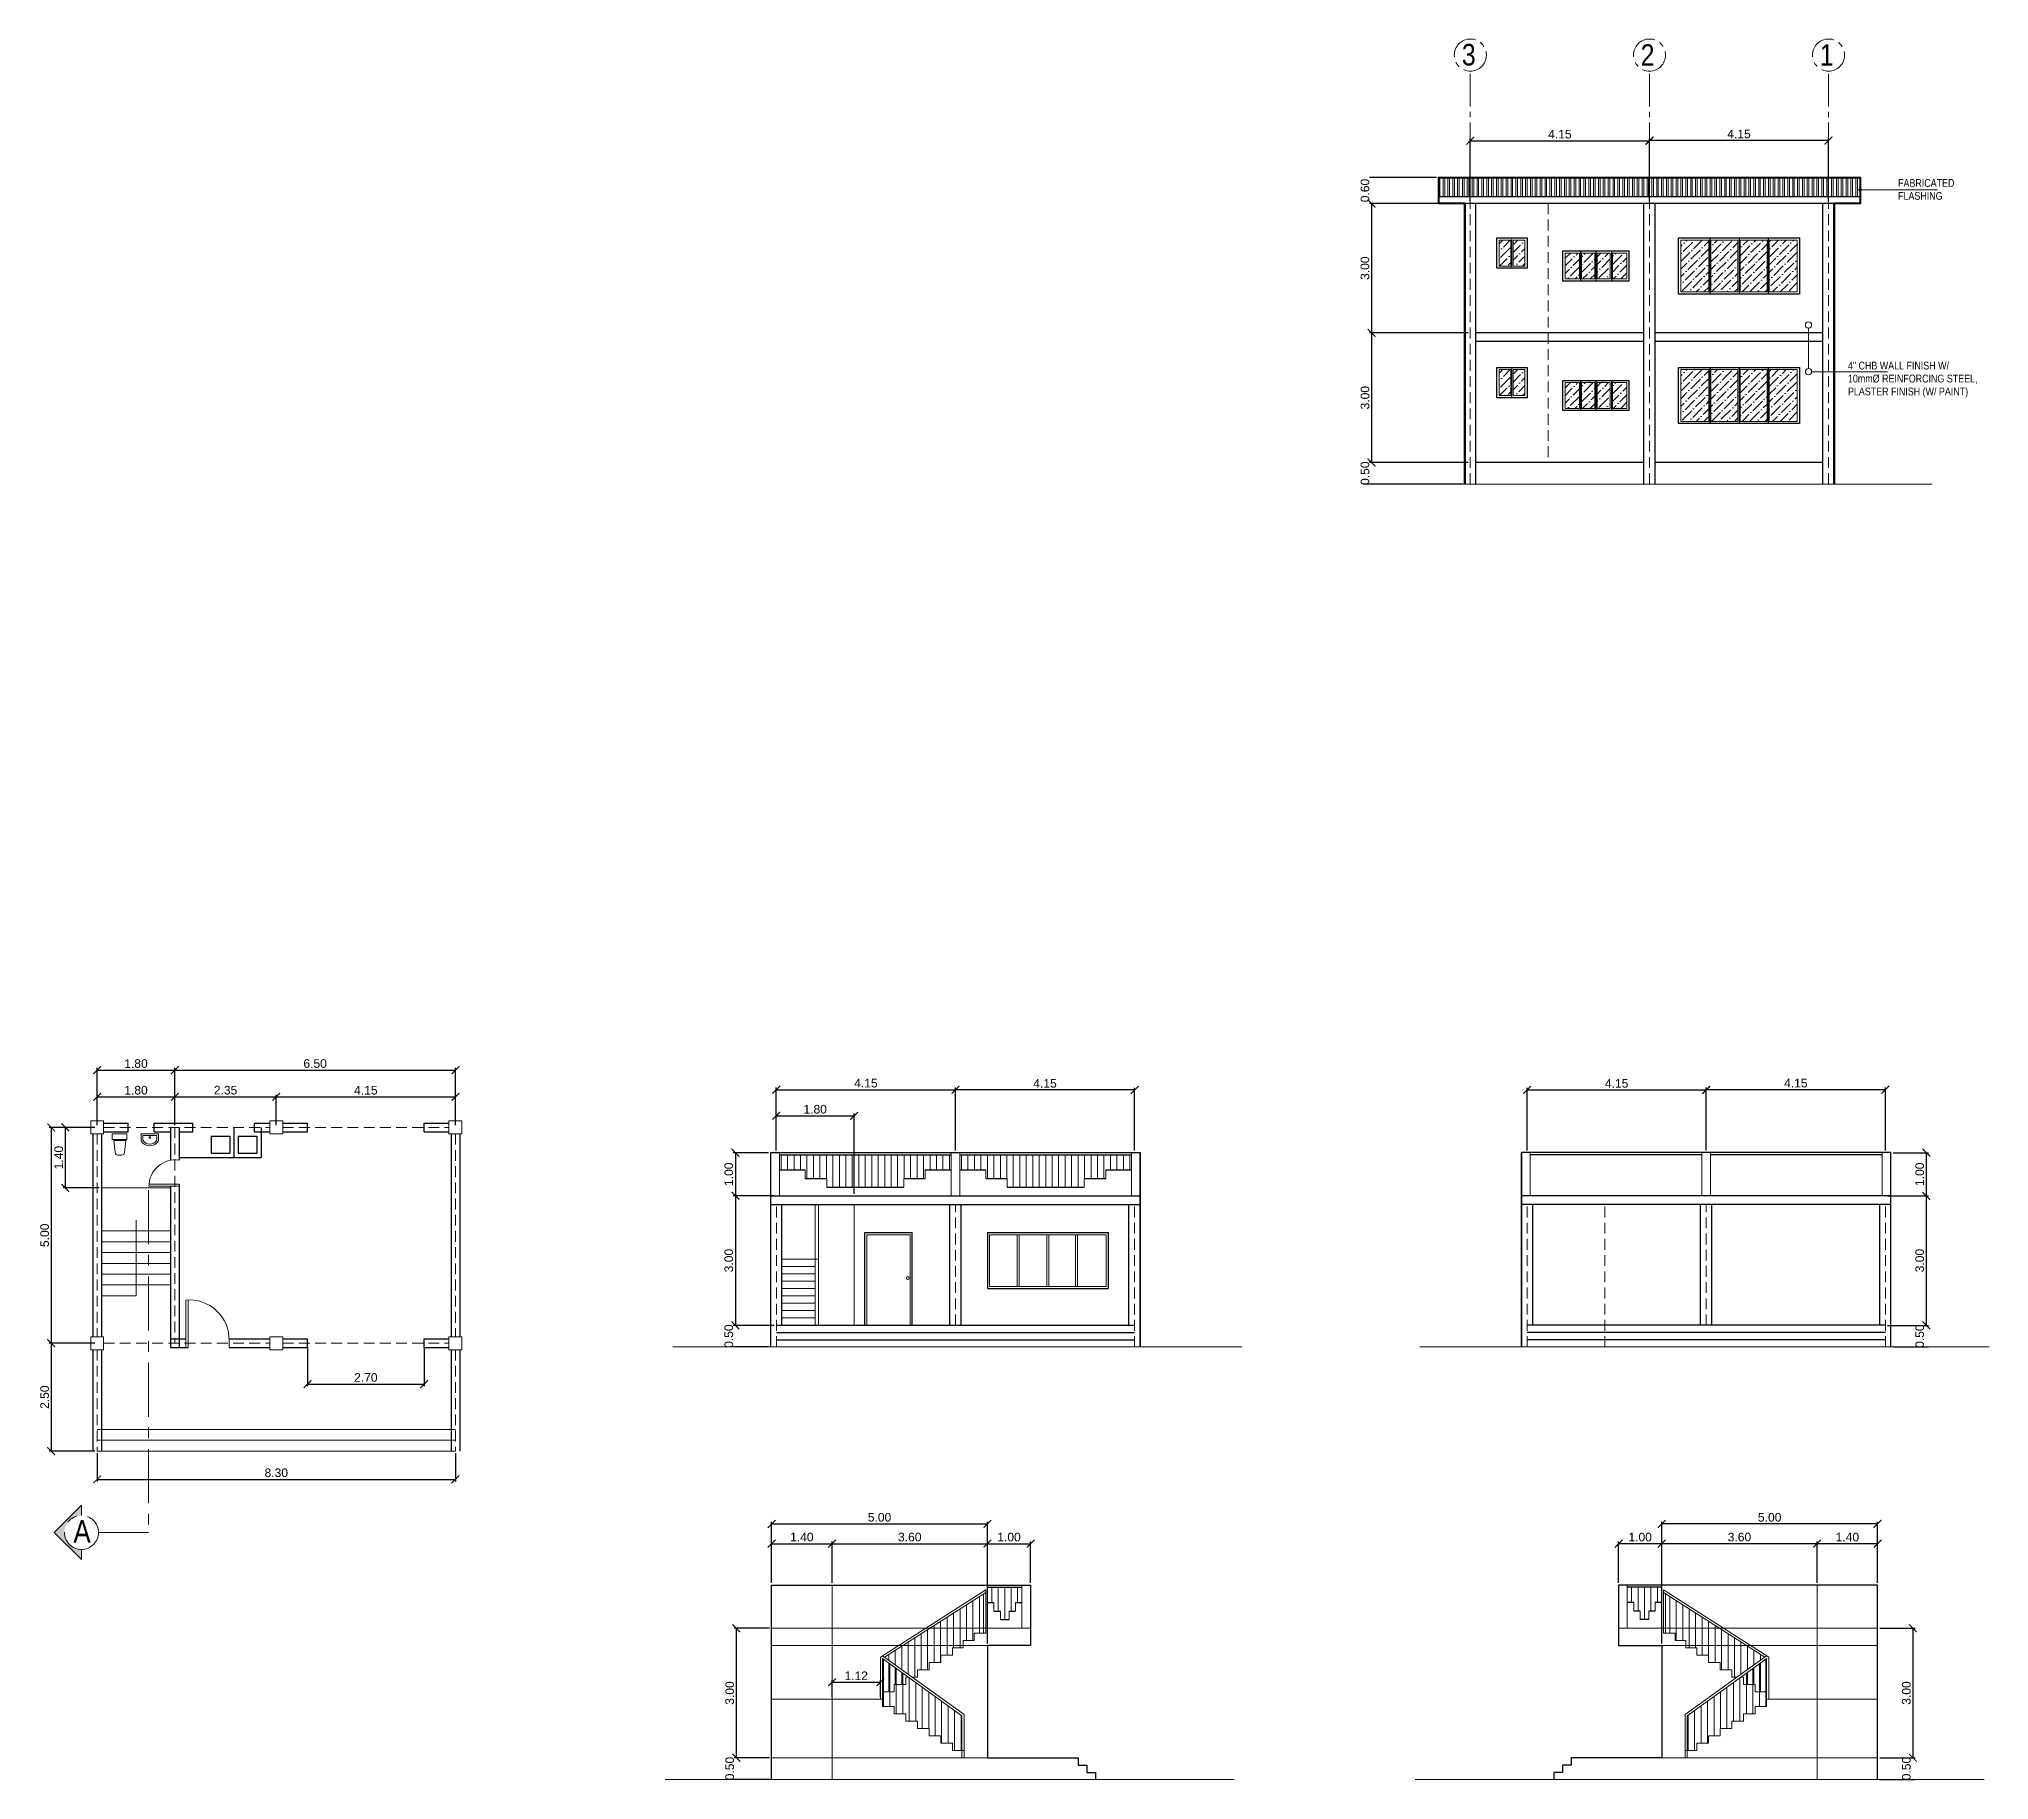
# Model space of a CAD drawing. Header units: metres. Extents: x -460 to 31334, y -1777 to 24987.
# Drawn here: x 149.72 to 194.9, y -735.88 to -695.54 of the extents above; entities that cross this region are included whole.
import ezdxf

# ---------------------------------------------------------------- set-up
doc = ezdxf.new("R2010")
doc.units = ezdxf.units.M
doc.header["$MEASUREMENT"] = 0
for name, pattern in [('CENTER', [2, 1.25, -0.25, 0.25, -0.25]), ('CENTER2', [1.125, 0.75, -0.125, 0.125, -0.125]), ('DASHED2', [0.375, 0.25, -0.125])]:
    doc.linetypes.add(name, pattern=pattern)
doc.layers.get('Defpoints').update_dxf_attribs({"color": 2})
doc.layers.add('01 FURNITURE', color=8, linetype='Continuous')
doc.layers.add('Anno_Flr. Level', color=1, linetype='Continuous')
doc.layers.add('Arch_Door', color=1, linetype='Continuous', lineweight=18)
doc.styles.add('AN100', font='ARIALN.TTF', dxfattribs={"height": 0.25})
doc.styles.add('scale 75', font='ARIALN.TTF', dxfattribs={"height": 0.125})
doc.styles.get("Standard").update_dxf_attribs({"font": 'arial.ttf'})
doc.dimstyles.new('elev', dxfattribs={"dimtxt": 0.2, "dimasz": 0.18, "dimexe": 0.05, "dimexo": 0.05, "dimgap": 0.05, "dimtad": 1, "dimzin": 0, "dimdsep": 46, "dimtxsty": 'Standard', "dimblk": 'ARCHTICK', "dimcen": 0.025, "dimclrd": 256, "dimclre": 256, "dimadec": 0, "dimazin": 0, "dimtfac": 1, "dimtix": 1, "dimtofl": 0, "dimtmove": 0, "dimatfit": 3, "dimldrblk": 'ARCHTICK', "dimfxl": 0.1, "dimtolj": 1, "dimtzin": 0, "dimlwd": -1, "dimlwe": -1, "dimarcsym": 0})

msp = doc.modelspace()

# ---------------------------------------------------------------- texts
at = {"layer": 'Anno_Flr. Level', "color": 1, "lineweight": 9, "char_height": 0.18, "width": 3.0536596, "attachment_point": 1}
for s, insert in [('\\A1;{\\fArial Narrow|b0|i0|c0|p34;FABRICATED \\PFLASHING }', (192.79207, -698.78585)), ('\\A1;{\\fArial Narrow|b0|i0|c0|p34;4" CHB WALL FINISH W/ 10mmØ REINFORCING STEEL, PLASTER FINISH (W/ PAINT) }', (191.63052, -703.01714))]:
    msp.add_mtext(s, dxfattribs=dict(at, insert=insert))
at = {"layer": 'Arch_Door', "color": 3, "style": 'scale 75'}
msp.add_text('A', height=0.52436, dxfattribs=at).set_placement((150.51974, -730.37974))
at = {"layer": 'Arch_Door', "color": 5, "linetype": 'Continuous', "char_height": 0.5, "width": 0.1151731, "attachment_point": 3, "style": 'AN100'}
for s, insert in [('{\\C3;3}', (183.00544, -695.6545)), ('{\\C3;2}', (187.14778, -695.66215)), ('{\\C3;1}', (191.29778, -695.66215))]:
    msp.add_mtext(s, dxfattribs=dict(at, insert=insert))

# ---------------------------------------------------------------- blocks, each defined once
blk = doc.blocks.new('_ArchTick')
at = {"color": 0, "linetype": 'ByBlock', "const_width": 0.15}
blk.add_lwpolyline([(-0.5, -0.5), (0.5, 0.5)], dxfattribs=at)
blk = doc.blocks.new('*D374')
at = {"layer": '01 FURNITURE', "transparency": 16777216}
for p, q in [((151.069, -728.306), (151.069, -728.96)), ((159.369, -728.306), (159.369, -728.96)), ((151.069, -728.91), (159.369, -728.91))]:
    blk.add_line(p, q, dxfattribs=at)
at = {"layer": 'Defpoints', "color": 0, "transparency": 16777216}
for p in [(151.069, -728.256), (159.369, -728.256), (159.369, -728.91)]:
    blk.add_point(p, dxfattribs=at)
at = {"layer": '01 FURNITURE', "transparency": 16777216, "xscale": 0.18, "yscale": 0.18, "zscale": 0.18, "rotation": 180}
blk.add_blockref('_ArchTick', (151.069, -728.91), dxfattribs=at)
at = {"layer": '01 FURNITURE', "transparency": 16777216, "xscale": 0.18, "yscale": 0.18, "zscale": 0.18}
blk.add_blockref('_ArchTick', (159.369, -728.91), dxfattribs=at)
at = {"layer": '01 FURNITURE', "color": 0, "lineweight": 9, "transparency": 16777216, "insert": (155.219, -728.758), "char_height": 0.2, "attachment_point": 5}
blk.add_mtext('\\A1;8.30', dxfattribs=at)
blk = doc.blocks.new('*D392')
at = {"layer": '01 FURNITURE', "transparency": 16777216}
for p, q in [((151.019, -720.756), (149.955, -720.756)), ((150.005, -720.756), (150.005, -725.756)), ((151.019, -725.756), (149.955, -725.756))]:
    blk.add_line(p, q, dxfattribs=at)
at = {"layer": 'Defpoints', "color": 0, "transparency": 16777216}
for p in [(151.069, -720.756), (150.005, -725.756), (151.069, -725.756)]:
    blk.add_point(p, dxfattribs=at)
at = {"layer": '01 FURNITURE', "transparency": 16777216, "xscale": 0.18, "yscale": 0.18, "zscale": 0.18}
for p, rotation in [((150.005, -720.756), 90), ((150.005, -725.756), 270)]:
    blk.add_blockref('_ArchTick', p, dxfattribs=dict(at, rotation=rotation))
at = {"layer": '01 FURNITURE', "color": 0, "lineweight": 9, "transparency": 16777216, "insert": (149.853, -723.256), "char_height": 0.2, "attachment_point": 5, "rotation": 90}
blk.add_mtext('\\A1;5.00', dxfattribs=at)
blk = doc.blocks.new('*D393')
at = {"layer": '01 FURNITURE', "transparency": 16777216}
for p, q in [((151.069, -720.706), (151.069, -719.38)), ((151.069, -719.43), (152.869, -719.43)), ((152.869, -720.706), (152.869, -719.38))]:
    blk.add_line(p, q, dxfattribs=at)
at = {"layer": 'Defpoints', "color": 0, "transparency": 16777216}
for p in [(152.869, -719.43), (151.069, -720.756), (152.869, -720.756)]:
    blk.add_point(p, dxfattribs=at)
at = {"layer": '01 FURNITURE', "transparency": 16777216, "xscale": 0.18, "yscale": 0.18, "zscale": 0.18, "rotation": 180}
blk.add_blockref('_ArchTick', (151.069, -719.43), dxfattribs=at)
at = {"layer": '01 FURNITURE', "transparency": 16777216, "xscale": 0.18, "yscale": 0.18, "zscale": 0.18}
blk.add_blockref('_ArchTick', (152.869, -719.43), dxfattribs=at)
at = {"layer": '01 FURNITURE', "color": 0, "lineweight": 9, "transparency": 16777216, "insert": (151.969, -719.278), "char_height": 0.2, "attachment_point": 5}
blk.add_mtext('\\A1;1.80', dxfattribs=at)
blk = doc.blocks.new('*D375')
at = {"layer": '01 FURNITURE', "transparency": 16777216}
for p, q in [((152.869, -720.706), (152.869, -719.38)), ((152.869, -719.43), (159.369, -719.43)), ((159.369, -720.706), (159.369, -719.38))]:
    blk.add_line(p, q, dxfattribs=at)
at = {"layer": 'Defpoints', "color": 0, "transparency": 16777216}
for p in [(159.369, -719.43), (152.869, -720.756), (159.369, -720.756)]:
    blk.add_point(p, dxfattribs=at)
at = {"layer": '01 FURNITURE', "transparency": 16777216, "xscale": 0.18, "yscale": 0.18, "zscale": 0.18, "rotation": 180}
blk.add_blockref('_ArchTick', (152.869, -719.43), dxfattribs=at)
at = {"layer": '01 FURNITURE', "transparency": 16777216, "xscale": 0.18, "yscale": 0.18, "zscale": 0.18}
blk.add_blockref('_ArchTick', (159.369, -719.43), dxfattribs=at)
at = {"layer": '01 FURNITURE', "color": 0, "lineweight": 9, "transparency": 16777216, "insert": (156.119, -719.278), "char_height": 0.2, "attachment_point": 5}
blk.add_mtext('\\A1;6.50', dxfattribs=at)
blk = doc.blocks.new('*D376')
at = {"layer": '01 FURNITURE', "transparency": 16777216}
for p, q in [((155.219, -720.706), (155.219, -719.998)), ((155.219, -720.048), (159.369, -720.048)), ((159.369, -720.706), (159.369, -719.998))]:
    blk.add_line(p, q, dxfattribs=at)
at = {"layer": 'Defpoints', "color": 0, "transparency": 16777216}
for p in [(159.369, -720.048), (155.219, -720.756), (159.369, -720.756)]:
    blk.add_point(p, dxfattribs=at)
at = {"layer": '01 FURNITURE', "transparency": 16777216, "xscale": 0.18, "yscale": 0.18, "zscale": 0.18, "rotation": 180}
blk.add_blockref('_ArchTick', (155.219, -720.048), dxfattribs=at)
at = {"layer": '01 FURNITURE', "transparency": 16777216, "xscale": 0.18, "yscale": 0.18, "zscale": 0.18}
blk.add_blockref('_ArchTick', (159.369, -720.048), dxfattribs=at)
at = {"layer": '01 FURNITURE', "color": 0, "lineweight": 9, "transparency": 16777216, "insert": (157.294, -719.896), "char_height": 0.2, "attachment_point": 5}
blk.add_mtext('\\A1;4.15', dxfattribs=at)
blk = doc.blocks.new('*D377')
at = {"layer": '01 FURNITURE', "transparency": 16777216}
for p, q in [((151.019, -725.756), (149.955, -725.756)), ((150.005, -725.756), (150.005, -728.256)), ((151.019, -728.256), (149.955, -728.256))]:
    blk.add_line(p, q, dxfattribs=at)
at = {"layer": 'Defpoints', "color": 0, "transparency": 16777216}
for p in [(151.069, -725.756), (150.005, -728.256), (151.069, -728.256)]:
    blk.add_point(p, dxfattribs=at)
at = {"layer": '01 FURNITURE', "transparency": 16777216, "xscale": 0.18, "yscale": 0.18, "zscale": 0.18}
for p, rotation in [((150.005, -725.756), 90), ((150.005, -728.256), 270)]:
    blk.add_blockref('_ArchTick', p, dxfattribs=dict(at, rotation=rotation))
at = {"layer": '01 FURNITURE', "color": 0, "lineweight": 9, "transparency": 16777216, "insert": (149.853, -727.006), "char_height": 0.2, "attachment_point": 5, "rotation": 90}
blk.add_mtext('\\A1;2.50', dxfattribs=at)
blk = doc.blocks.new('*D378')
at = {"layer": '01 FURNITURE', "transparency": 16777216}
for p, q in [((155.944, -725.842), (155.944, -726.753)), ((158.644, -725.842), (158.644, -726.753)), ((155.944, -726.703), (158.644, -726.703))]:
    blk.add_line(p, q, dxfattribs=at)
at = {"layer": 'Defpoints', "color": 0, "transparency": 16777216}
for p in [(155.944, -725.792), (158.644, -725.792), (158.644, -726.703)]:
    blk.add_point(p, dxfattribs=at)
at = {"layer": '01 FURNITURE', "transparency": 16777216, "xscale": 0.18, "yscale": 0.18, "zscale": 0.18, "rotation": 180}
blk.add_blockref('_ArchTick', (155.944, -726.703), dxfattribs=at)
at = {"layer": '01 FURNITURE', "transparency": 16777216, "xscale": 0.18, "yscale": 0.18, "zscale": 0.18}
blk.add_blockref('_ArchTick', (158.644, -726.703), dxfattribs=at)
at = {"layer": '01 FURNITURE', "color": 0, "lineweight": 9, "transparency": 16777216, "insert": (157.294, -726.551), "char_height": 0.2, "attachment_point": 5}
blk.add_mtext('\\A1;2.70', dxfattribs=at)
blk = doc.blocks.new('*D394')
at = {"layer": '01 FURNITURE', "transparency": 16777216}
for p, q in [((152.869, -720.706), (152.869, -719.998)), ((152.869, -720.048), (155.219, -720.048)), ((155.219, -720.706), (155.219, -719.998))]:
    blk.add_line(p, q, dxfattribs=at)
at = {"layer": 'Defpoints', "color": 0, "transparency": 16777216}
for p in [(155.219, -720.048), (152.869, -720.756), (155.219, -720.756)]:
    blk.add_point(p, dxfattribs=at)
at = {"layer": '01 FURNITURE', "transparency": 16777216, "xscale": 0.18, "yscale": 0.18, "zscale": 0.18, "rotation": 180}
blk.add_blockref('_ArchTick', (152.869, -720.048), dxfattribs=at)
at = {"layer": '01 FURNITURE', "transparency": 16777216, "xscale": 0.18, "yscale": 0.18, "zscale": 0.18}
blk.add_blockref('_ArchTick', (155.219, -720.048), dxfattribs=at)
at = {"layer": '01 FURNITURE', "color": 0, "lineweight": 9, "transparency": 16777216, "insert": (154.044, -719.895), "char_height": 0.2, "attachment_point": 5}
blk.add_mtext('\\A1;2.35', dxfattribs=at)
blk = doc.blocks.new('*D395')
at = {"layer": '01 FURNITURE', "transparency": 16777216}
for p, q in [((151.019, -720.756), (150.281, -720.756)), ((150.331, -720.756), (150.331, -722.156)), ((151.119, -722.156), (150.281, -722.156))]:
    blk.add_line(p, q, dxfattribs=at)
at = {"layer": 'Defpoints', "color": 0, "transparency": 16777216}
for p in [(151.069, -720.756), (150.331, -722.156), (151.169, -722.156)]:
    blk.add_point(p, dxfattribs=at)
at = {"layer": '01 FURNITURE', "transparency": 16777216, "xscale": 0.18, "yscale": 0.18, "zscale": 0.18}
for p, rotation in [((150.331, -720.756), 90), ((150.331, -722.156), 270)]:
    blk.add_blockref('_ArchTick', p, dxfattribs=dict(at, rotation=rotation))
at = {"layer": '01 FURNITURE', "color": 0, "lineweight": 9, "transparency": 16777216, "insert": (150.179, -721.456), "char_height": 0.2, "attachment_point": 5, "rotation": 90}
blk.add_mtext('\\A1;1.40', dxfattribs=at)
blk = doc.blocks.new('*D379')
at = {"layer": '01 FURNITURE', "transparency": 16777216}
for p, q in [((166.804, -721.292), (166.804, -719.834)), ((166.804, -719.884), (170.954, -719.884)), ((170.954, -721.292), (170.954, -719.834))]:
    blk.add_line(p, q, dxfattribs=at)
at = {"layer": 'Defpoints', "color": 0, "transparency": 16777216}
for p in [(170.954, -719.884), (166.804, -721.342), (170.954, -721.342)]:
    blk.add_point(p, dxfattribs=at)
at = {"layer": '01 FURNITURE', "transparency": 16777216, "xscale": 0.18, "yscale": 0.18, "zscale": 0.18, "rotation": 180}
blk.add_blockref('_ArchTick', (166.804, -719.884), dxfattribs=at)
at = {"layer": '01 FURNITURE', "transparency": 16777216, "xscale": 0.18, "yscale": 0.18, "zscale": 0.18}
blk.add_blockref('_ArchTick', (170.954, -719.884), dxfattribs=at)
at = {"layer": '01 FURNITURE', "color": 0, "lineweight": 9, "transparency": 16777216, "insert": (168.879, -719.732), "char_height": 0.2, "attachment_point": 5}
blk.add_mtext('\\A1;4.15', dxfattribs=at)
blk = doc.blocks.new('*D380')
at = {"layer": '01 FURNITURE', "transparency": 16777216}
for p, q in [((170.954, -721.292), (170.954, -719.839)), ((175.104, -719.889), (170.954, -719.889)), ((175.104, -721.292), (175.104, -719.839))]:
    blk.add_line(p, q, dxfattribs=at)
at = {"layer": 'Defpoints', "color": 0, "transparency": 16777216}
for p in [(170.954, -719.889), (170.954, -721.342), (175.104, -721.342)]:
    blk.add_point(p, dxfattribs=at)
at = {"layer": '01 FURNITURE', "transparency": 16777216, "xscale": 0.18, "yscale": 0.18, "zscale": 0.18, "rotation": 180}
blk.add_blockref('_ArchTick', (170.954, -719.889), dxfattribs=at)
at = {"layer": '01 FURNITURE', "transparency": 16777216, "xscale": 0.18, "yscale": 0.18, "zscale": 0.18}
blk.add_blockref('_ArchTick', (175.104, -719.889), dxfattribs=at)
at = {"layer": '01 FURNITURE', "color": 0, "lineweight": 9, "transparency": 16777216, "insert": (173.029, -719.737), "char_height": 0.2, "attachment_point": 5}
blk.add_mtext('\\A1;4.15', dxfattribs=at)
blk = doc.blocks.new('*D396')
at = {"layer": '01 FURNITURE', "transparency": 16777216}
for p, q in [((166.754, -722.342), (165.805, -722.342)), ((165.855, -722.342), (165.855, -725.342)), ((166.754, -725.342), (165.805, -725.342))]:
    blk.add_line(p, q, dxfattribs=at)
at = {"layer": 'Defpoints', "color": 0, "transparency": 16777216}
for p in [(166.804, -722.342), (165.855, -725.342), (166.804, -725.342)]:
    blk.add_point(p, dxfattribs=at)
at = {"layer": '01 FURNITURE', "transparency": 16777216, "xscale": 0.18, "yscale": 0.18, "zscale": 0.18}
for p, rotation in [((165.855, -722.342), 90), ((165.855, -725.342), 270)]:
    blk.add_blockref('_ArchTick', p, dxfattribs=dict(at, rotation=rotation))
at = {"layer": '01 FURNITURE', "color": 0, "lineweight": 9, "transparency": 16777216, "insert": (165.703, -723.842), "char_height": 0.2, "attachment_point": 5, "rotation": 90}
blk.add_mtext('\\A1;3.00', dxfattribs=at)
blk = doc.blocks.new('*D397')
at = {"layer": '01 FURNITURE', "transparency": 16777216}
for p, q in [((166.624, -725.342), (165.805, -725.342)), ((166.624, -725.842), (165.805, -725.842))]:
    blk.add_line(p, q, dxfattribs=at)
at = {"layer": 'Defpoints', "color": 0, "transparency": 16777216}
for p in [(166.674, -725.342), (165.855, -725.842), (166.674, -725.842)]:
    blk.add_point(p, dxfattribs=at)
at = {"layer": '01 FURNITURE', "color": 0, "lineweight": 9, "transparency": 16777216, "insert": (165.703, -725.592), "char_height": 0.2, "attachment_point": 5, "rotation": 90}
blk.add_mtext('\\A1;0.50', dxfattribs=at)
blk = doc.blocks.new('*D381')
at = {"layer": '01 FURNITURE', "transparency": 16777216}
for p, q in [((166.804, -721.292), (166.804, -720.438)), ((166.804, -720.488), (168.604, -720.488)), ((168.604, -722.292), (168.604, -720.438))]:
    blk.add_line(p, q, dxfattribs=at)
at = {"layer": 'Defpoints', "color": 0, "transparency": 16777216}
for p in [(168.604, -720.488), (166.804, -721.342), (168.604, -722.342)]:
    blk.add_point(p, dxfattribs=at)
at = {"layer": '01 FURNITURE', "transparency": 16777216, "xscale": 0.18, "yscale": 0.18, "zscale": 0.18, "rotation": 180}
blk.add_blockref('_ArchTick', (166.804, -720.488), dxfattribs=at)
at = {"layer": '01 FURNITURE', "transparency": 16777216, "xscale": 0.18, "yscale": 0.18, "zscale": 0.18}
blk.add_blockref('_ArchTick', (168.604, -720.488), dxfattribs=at)
at = {"layer": '01 FURNITURE', "color": 0, "lineweight": 9, "transparency": 16777216, "insert": (167.704, -720.336), "char_height": 0.2, "attachment_point": 5}
blk.add_mtext('\\A1;1.80', dxfattribs=at)
blk = doc.blocks.new('*D384')
at = {"layer": '01 FURNITURE', "transparency": 16777216}
for p, q in [((166.645, -732.36), (165.826, -732.36)), ((165.876, -732.36), (165.876, -735.36)), ((166.645, -735.36), (165.826, -735.36))]:
    blk.add_line(p, q, dxfattribs=at)
at = {"layer": 'Defpoints', "color": 0, "transparency": 16777216}
for p in [(166.695, -732.36), (165.876, -735.36), (166.695, -735.36)]:
    blk.add_point(p, dxfattribs=at)
at = {"layer": '01 FURNITURE', "transparency": 16777216, "xscale": 0.18, "yscale": 0.18, "zscale": 0.18}
for p, rotation in [((165.876, -732.36), 90), ((165.876, -735.36), 270)]:
    blk.add_blockref('_ArchTick', p, dxfattribs=dict(at, rotation=rotation))
at = {"layer": '01 FURNITURE', "color": 0, "lineweight": 9, "transparency": 16777216, "insert": (165.724, -733.86), "char_height": 0.2, "attachment_point": 5, "rotation": 90}
blk.add_mtext('\\A1;3.00', dxfattribs=at)
blk = doc.blocks.new('*D385')
at = {"layer": '01 FURNITURE', "transparency": 16777216}
for p, q in [((166.645, -735.36), (165.826, -735.36)), ((166.645, -735.86), (165.826, -735.86))]:
    blk.add_line(p, q, dxfattribs=at)
at = {"layer": 'Defpoints', "color": 0, "transparency": 16777216}
for p in [(166.695, -735.36), (165.876, -735.86), (166.695, -735.86)]:
    blk.add_point(p, dxfattribs=at)
at = {"layer": '01 FURNITURE', "color": 0, "lineweight": 9, "transparency": 16777216, "insert": (165.724, -735.61), "char_height": 0.2, "attachment_point": 5, "rotation": 90}
blk.add_mtext('\\A1;0.50', dxfattribs=at)
blk = doc.blocks.new('*D398')
at = {"layer": '01 FURNITURE', "transparency": 16777216}
for p, q in [((166.624, -721.342), (165.805, -721.342)), ((165.855, -721.342), (165.855, -722.342)), ((166.624, -722.342), (165.805, -722.342))]:
    blk.add_line(p, q, dxfattribs=at)
at = {"layer": 'Defpoints', "color": 0, "transparency": 16777216}
for p in [(166.674, -721.342), (165.855, -722.342), (166.674, -722.342)]:
    blk.add_point(p, dxfattribs=at)
at = {"layer": '01 FURNITURE', "transparency": 16777216, "xscale": 0.18, "yscale": 0.18, "zscale": 0.18}
for p, rotation in [((165.855, -721.342), 90), ((165.855, -722.342), 270)]:
    blk.add_blockref('_ArchTick', p, dxfattribs=dict(at, rotation=rotation))
at = {"layer": '01 FURNITURE', "color": 0, "lineweight": 9, "transparency": 16777216, "insert": (165.703, -721.842), "char_height": 0.2, "attachment_point": 5, "rotation": 90}
blk.add_mtext('\\A1;1.00', dxfattribs=at)
blk = doc.blocks.new('*D399')
at = {"layer": '01 FURNITURE', "transparency": 16777216}
for p, q in [((166.695, -731.31), (166.695, -729.892)), ((166.695, -729.942), (171.695, -729.942)), ((171.695, -732.71), (171.695, -729.892))]:
    blk.add_line(p, q, dxfattribs=at)
at = {"layer": 'Defpoints', "color": 0, "transparency": 16777216}
for p in [(171.695, -729.942), (166.695, -731.36), (171.695, -732.76)]:
    blk.add_point(p, dxfattribs=at)
at = {"layer": '01 FURNITURE', "transparency": 16777216, "xscale": 0.18, "yscale": 0.18, "zscale": 0.18, "rotation": 180}
blk.add_blockref('_ArchTick', (166.695, -729.942), dxfattribs=at)
at = {"layer": '01 FURNITURE', "transparency": 16777216, "xscale": 0.18, "yscale": 0.18, "zscale": 0.18}
blk.add_blockref('_ArchTick', (171.695, -729.942), dxfattribs=at)
at = {"layer": '01 FURNITURE', "color": 0, "lineweight": 9, "transparency": 16777216, "insert": (169.195, -729.79), "char_height": 0.2, "attachment_point": 5}
blk.add_mtext('\\A1;5.00', dxfattribs=at)
blk = doc.blocks.new('*D400')
at = {"layer": '01 FURNITURE', "transparency": 16777216}
for p, q in [((171.695, -731.31), (171.695, -730.35)), ((171.695, -730.4), (172.695, -730.4)), ((172.695, -731.31), (172.695, -730.35))]:
    blk.add_line(p, q, dxfattribs=at)
at = {"layer": 'Defpoints', "color": 0, "transparency": 16777216}
for p in [(172.695, -730.4), (171.695, -731.36), (172.695, -731.36)]:
    blk.add_point(p, dxfattribs=at)
at = {"layer": '01 FURNITURE', "transparency": 16777216, "xscale": 0.18, "yscale": 0.18, "zscale": 0.18, "rotation": 180}
blk.add_blockref('_ArchTick', (171.695, -730.4), dxfattribs=at)
at = {"layer": '01 FURNITURE', "transparency": 16777216, "xscale": 0.18, "yscale": 0.18, "zscale": 0.18}
blk.add_blockref('_ArchTick', (172.695, -730.4), dxfattribs=at)
at = {"layer": '01 FURNITURE', "color": 0, "lineweight": 9, "transparency": 16777216, "insert": (172.195, -730.248), "char_height": 0.2, "attachment_point": 5}
blk.add_mtext('\\A1;1.00', dxfattribs=at)
blk = doc.blocks.new('*D382')
at = {"layer": '01 FURNITURE', "transparency": 16777216}
for p, q in [((166.695, -731.31), (166.695, -730.35)), ((166.695, -730.4), (168.095, -730.4)), ((168.095, -731.31), (168.095, -730.35))]:
    blk.add_line(p, q, dxfattribs=at)
at = {"layer": 'Defpoints', "color": 0, "transparency": 16777216}
for p in [(168.095, -730.4), (166.695, -731.36), (168.095, -731.36)]:
    blk.add_point(p, dxfattribs=at)
at = {"layer": '01 FURNITURE', "transparency": 16777216, "xscale": 0.18, "yscale": 0.18, "zscale": 0.18, "rotation": 180}
blk.add_blockref('_ArchTick', (166.695, -730.4), dxfattribs=at)
at = {"layer": '01 FURNITURE', "transparency": 16777216, "xscale": 0.18, "yscale": 0.18, "zscale": 0.18}
blk.add_blockref('_ArchTick', (168.095, -730.4), dxfattribs=at)
at = {"layer": '01 FURNITURE', "color": 0, "lineweight": 9, "transparency": 16777216, "insert": (167.395, -730.248), "char_height": 0.2, "attachment_point": 5}
blk.add_mtext('\\A1;1.40', dxfattribs=at)
blk = doc.blocks.new('*D383')
at = {"layer": '01 FURNITURE', "transparency": 16777216}
for p, q in [((168.095, -731.31), (168.095, -730.35)), ((168.095, -730.4), (171.695, -730.4)), ((171.695, -731.31), (171.695, -730.35))]:
    blk.add_line(p, q, dxfattribs=at)
at = {"layer": 'Defpoints', "color": 0, "transparency": 16777216}
for p in [(171.695, -730.4), (168.095, -731.36), (171.695, -731.36)]:
    blk.add_point(p, dxfattribs=at)
at = {"layer": '01 FURNITURE', "transparency": 16777216, "xscale": 0.18, "yscale": 0.18, "zscale": 0.18, "rotation": 180}
blk.add_blockref('_ArchTick', (168.095, -730.4), dxfattribs=at)
at = {"layer": '01 FURNITURE', "transparency": 16777216, "xscale": 0.18, "yscale": 0.18, "zscale": 0.18}
blk.add_blockref('_ArchTick', (171.695, -730.4), dxfattribs=at)
at = {"layer": '01 FURNITURE', "color": 0, "lineweight": 9, "transparency": 16777216, "insert": (169.895, -730.248), "char_height": 0.2, "attachment_point": 5}
blk.add_mtext('\\A1;3.60', dxfattribs=at)
blk = doc.blocks.new('*D386')
at = {"layer": '01 FURNITURE', "transparency": 16777216}
for p, q in [((188.347, -721.292), (188.347, -719.834)), ((192.497, -719.884), (188.347, -719.884)), ((192.497, -721.292), (192.497, -719.834))]:
    blk.add_line(p, q, dxfattribs=at)
at = {"layer": 'Defpoints', "color": 0, "transparency": 16777216}
for p in [(188.347, -719.884), (188.347, -721.342), (192.497, -721.342)]:
    blk.add_point(p, dxfattribs=at)
at = {"layer": '01 FURNITURE', "transparency": 16777216, "xscale": 0.18, "yscale": 0.18, "zscale": 0.18, "rotation": 180}
blk.add_blockref('_ArchTick', (188.347, -719.884), dxfattribs=at)
at = {"layer": '01 FURNITURE', "transparency": 16777216, "xscale": 0.18, "yscale": 0.18, "zscale": 0.18}
blk.add_blockref('_ArchTick', (192.497, -719.884), dxfattribs=at)
at = {"layer": '01 FURNITURE', "color": 0, "lineweight": 9, "transparency": 16777216, "insert": (190.422, -719.732), "char_height": 0.2, "attachment_point": 5}
blk.add_mtext('\\A1;4.15', dxfattribs=at)
blk = doc.blocks.new('*D387')
at = {"layer": '01 FURNITURE', "transparency": 16777216}
for p, q in [((184.197, -721.292), (184.197, -719.839)), ((184.197, -719.889), (188.347, -719.889)), ((188.347, -721.292), (188.347, -719.839))]:
    blk.add_line(p, q, dxfattribs=at)
at = {"layer": 'Defpoints', "color": 0, "transparency": 16777216}
for p in [(188.347, -719.889), (184.197, -721.342), (188.347, -721.342)]:
    blk.add_point(p, dxfattribs=at)
at = {"layer": '01 FURNITURE', "transparency": 16777216, "xscale": 0.18, "yscale": 0.18, "zscale": 0.18, "rotation": 180}
blk.add_blockref('_ArchTick', (184.197, -719.889), dxfattribs=at)
at = {"layer": '01 FURNITURE', "transparency": 16777216, "xscale": 0.18, "yscale": 0.18, "zscale": 0.18}
blk.add_blockref('_ArchTick', (188.347, -719.889), dxfattribs=at)
at = {"layer": '01 FURNITURE', "color": 0, "lineweight": 9, "transparency": 16777216, "insert": (186.272, -719.737), "char_height": 0.2, "attachment_point": 5}
blk.add_mtext('\\A1;4.15', dxfattribs=at)
blk = doc.blocks.new('*D401')
at = {"layer": '01 FURNITURE', "transparency": 16777216}
for p, q in [((192.547, -722.342), (193.496, -722.342)), ((193.446, -722.342), (193.446, -725.342)), ((192.547, -725.342), (193.496, -725.342))]:
    blk.add_line(p, q, dxfattribs=at)
at = {"layer": 'Defpoints', "color": 0, "transparency": 16777216}
for p in [(192.497, -722.342), (192.497, -725.342), (193.446, -725.342)]:
    blk.add_point(p, dxfattribs=at)
at = {"layer": '01 FURNITURE', "transparency": 16777216, "xscale": 0.18, "yscale": 0.18, "zscale": 0.18}
for p, rotation in [((193.446, -722.342), 90), ((193.446, -725.342), 270)]:
    blk.add_blockref('_ArchTick', p, dxfattribs=dict(at, rotation=rotation))
at = {"layer": '01 FURNITURE', "color": 0, "lineweight": 9, "transparency": 16777216, "insert": (193.293, -723.842), "char_height": 0.2, "attachment_point": 5, "rotation": 90}
blk.add_mtext('\\A1;3.00', dxfattribs=at)
blk = doc.blocks.new('*D402')
at = {"layer": '01 FURNITURE', "transparency": 16777216}
for p, q in [((192.677, -725.342), (193.496, -725.342)), ((192.677, -725.842), (193.496, -725.842))]:
    blk.add_line(p, q, dxfattribs=at)
at = {"layer": 'Defpoints', "color": 0, "transparency": 16777216}
for p in [(192.627, -725.342), (192.627, -725.842), (193.446, -725.842)]:
    blk.add_point(p, dxfattribs=at)
at = {"layer": '01 FURNITURE', "color": 0, "lineweight": 9, "transparency": 16777216, "insert": (193.294, -725.592), "char_height": 0.2, "attachment_point": 5, "rotation": 90}
blk.add_mtext('\\A1;0.50', dxfattribs=at)
blk = doc.blocks.new('*D403')
at = {"layer": '01 FURNITURE', "transparency": 16777216}
for p, q in [((192.677, -721.342), (193.496, -721.342)), ((193.446, -721.342), (193.446, -722.342)), ((192.677, -722.342), (193.496, -722.342))]:
    blk.add_line(p, q, dxfattribs=at)
at = {"layer": 'Defpoints', "color": 0, "transparency": 16777216}
for p in [(192.627, -721.342), (192.627, -722.342), (193.446, -722.342)]:
    blk.add_point(p, dxfattribs=at)
at = {"layer": '01 FURNITURE', "transparency": 16777216, "xscale": 0.18, "yscale": 0.18, "zscale": 0.18}
for p, rotation in [((193.446, -721.342), 90), ((193.446, -722.342), 270)]:
    blk.add_blockref('_ArchTick', p, dxfattribs=dict(at, rotation=rotation))
at = {"layer": '01 FURNITURE', "color": 0, "lineweight": 9, "transparency": 16777216, "insert": (193.294, -721.842), "char_height": 0.2, "attachment_point": 5, "rotation": 90}
blk.add_mtext('\\A1;1.00', dxfattribs=at)
blk = doc.blocks.new('*D404')
at = {"layer": '01 FURNITURE', "transparency": 16777216}
for p, q in [((151.069, -720.706), (151.069, -719.998)), ((151.069, -720.048), (152.869, -720.048)), ((152.869, -720.606), (152.869, -719.998))]:
    blk.add_line(p, q, dxfattribs=at)
at = {"layer": 'Defpoints', "color": 0, "transparency": 16777216}
for p in [(152.869, -720.048), (151.069, -720.756), (152.869, -720.656)]:
    blk.add_point(p, dxfattribs=at)
at = {"layer": '01 FURNITURE', "transparency": 16777216, "xscale": 0.18, "yscale": 0.18, "zscale": 0.18, "rotation": 180}
blk.add_blockref('_ArchTick', (151.069, -720.048), dxfattribs=at)
at = {"layer": '01 FURNITURE', "transparency": 16777216, "xscale": 0.18, "yscale": 0.18, "zscale": 0.18}
blk.add_blockref('_ArchTick', (152.869, -720.048), dxfattribs=at)
at = {"layer": '01 FURNITURE', "color": 0, "lineweight": 9, "transparency": 16777216, "insert": (151.969, -719.896), "char_height": 0.2, "attachment_point": 5}
blk.add_mtext('\\A1;1.80', dxfattribs=at)
blk = doc.blocks.new('*D388')
at = {"layer": '01 FURNITURE', "transparency": 16777216}
for p, q in [((192.367, -732.36), (193.186, -732.36)), ((193.136, -732.36), (193.136, -735.36)), ((192.367, -735.36), (193.186, -735.36))]:
    blk.add_line(p, q, dxfattribs=at)
at = {"layer": 'Defpoints', "color": 0, "transparency": 16777216}
for p in [(192.317, -732.36), (192.317, -735.36), (193.136, -735.36)]:
    blk.add_point(p, dxfattribs=at)
at = {"layer": '01 FURNITURE', "transparency": 16777216, "xscale": 0.18, "yscale": 0.18, "zscale": 0.18}
for p, rotation in [((193.136, -732.36), 90), ((193.136, -735.36), 270)]:
    blk.add_blockref('_ArchTick', p, dxfattribs=dict(at, rotation=rotation))
at = {"layer": '01 FURNITURE', "color": 0, "lineweight": 9, "transparency": 16777216, "insert": (192.984, -733.86), "char_height": 0.2, "attachment_point": 5, "rotation": 90}
blk.add_mtext('\\A1;3.00', dxfattribs=at)
blk = doc.blocks.new('*D389')
at = {"layer": '01 FURNITURE', "transparency": 16777216}
for p, q in [((192.367, -735.36), (193.186, -735.36)), ((192.367, -735.86), (193.186, -735.86))]:
    blk.add_line(p, q, dxfattribs=at)
at = {"layer": 'Defpoints', "color": 0, "transparency": 16777216}
for p in [(192.317, -735.36), (192.317, -735.86), (193.136, -735.86)]:
    blk.add_point(p, dxfattribs=at)
at = {"layer": '01 FURNITURE', "color": 0, "lineweight": 9, "transparency": 16777216, "insert": (192.984, -735.61), "char_height": 0.2, "attachment_point": 5, "rotation": 90}
blk.add_mtext('\\A1;0.50', dxfattribs=at)
blk = doc.blocks.new('*D405')
at = {"layer": '01 FURNITURE', "transparency": 16777216}
for p, q in [((187.317, -732.71), (187.317, -729.892)), ((192.317, -729.942), (187.317, -729.942)), ((192.317, -731.31), (192.317, -729.892))]:
    blk.add_line(p, q, dxfattribs=at)
at = {"layer": 'Defpoints', "color": 0, "transparency": 16777216}
for p in [(187.317, -729.942), (192.317, -731.36), (187.317, -732.76)]:
    blk.add_point(p, dxfattribs=at)
at = {"layer": '01 FURNITURE', "transparency": 16777216, "xscale": 0.18, "yscale": 0.18, "zscale": 0.18, "rotation": 180}
blk.add_blockref('_ArchTick', (187.317, -729.942), dxfattribs=at)
at = {"layer": '01 FURNITURE', "transparency": 16777216, "xscale": 0.18, "yscale": 0.18, "zscale": 0.18}
blk.add_blockref('_ArchTick', (192.317, -729.942), dxfattribs=at)
at = {"layer": '01 FURNITURE', "color": 0, "lineweight": 9, "transparency": 16777216, "insert": (189.817, -729.79), "char_height": 0.2, "attachment_point": 5}
blk.add_mtext('\\A1;5.00', dxfattribs=at)
blk = doc.blocks.new('*D406')
at = {"layer": '01 FURNITURE', "transparency": 16777216}
for p, q in [((186.317, -731.31), (186.317, -730.35)), ((187.317, -730.4), (186.317, -730.4)), ((187.317, -731.31), (187.317, -730.35))]:
    blk.add_line(p, q, dxfattribs=at)
at = {"layer": 'Defpoints', "color": 0, "transparency": 16777216}
for p in [(186.317, -730.4), (186.317, -731.36), (187.317, -731.36)]:
    blk.add_point(p, dxfattribs=at)
at = {"layer": '01 FURNITURE', "transparency": 16777216, "xscale": 0.18, "yscale": 0.18, "zscale": 0.18, "rotation": 180}
blk.add_blockref('_ArchTick', (186.317, -730.4), dxfattribs=at)
at = {"layer": '01 FURNITURE', "transparency": 16777216, "xscale": 0.18, "yscale": 0.18, "zscale": 0.18}
blk.add_blockref('_ArchTick', (187.317, -730.4), dxfattribs=at)
at = {"layer": '01 FURNITURE', "color": 0, "lineweight": 9, "transparency": 16777216, "insert": (186.817, -730.248), "char_height": 0.2, "attachment_point": 5}
blk.add_mtext('\\A1;1.00', dxfattribs=at)
blk = doc.blocks.new('*D390')
at = {"layer": '01 FURNITURE', "transparency": 16777216}
for p, q in [((190.917, -731.31), (190.917, -730.35)), ((192.317, -730.4), (190.917, -730.4)), ((192.317, -731.31), (192.317, -730.35))]:
    blk.add_line(p, q, dxfattribs=at)
at = {"layer": 'Defpoints', "color": 0, "transparency": 16777216}
for p in [(190.917, -730.4), (190.917, -731.36), (192.317, -731.36)]:
    blk.add_point(p, dxfattribs=at)
at = {"layer": '01 FURNITURE', "transparency": 16777216, "xscale": 0.18, "yscale": 0.18, "zscale": 0.18, "rotation": 180}
blk.add_blockref('_ArchTick', (190.917, -730.4), dxfattribs=at)
at = {"layer": '01 FURNITURE', "transparency": 16777216, "xscale": 0.18, "yscale": 0.18, "zscale": 0.18}
blk.add_blockref('_ArchTick', (192.317, -730.4), dxfattribs=at)
at = {"layer": '01 FURNITURE', "color": 0, "lineweight": 9, "transparency": 16777216, "insert": (191.617, -730.248), "char_height": 0.2, "attachment_point": 5}
blk.add_mtext('\\A1;1.40', dxfattribs=at)
blk = doc.blocks.new('*D391')
at = {"layer": '01 FURNITURE', "transparency": 16777216}
for p, q in [((187.317, -731.31), (187.317, -730.35)), ((190.917, -730.4), (187.317, -730.4)), ((190.917, -731.31), (190.917, -730.35))]:
    blk.add_line(p, q, dxfattribs=at)
at = {"layer": 'Defpoints', "color": 0, "transparency": 16777216}
for p in [(187.317, -730.4), (187.317, -731.36), (190.917, -731.36)]:
    blk.add_point(p, dxfattribs=at)
at = {"layer": '01 FURNITURE', "transparency": 16777216, "xscale": 0.18, "yscale": 0.18, "zscale": 0.18, "rotation": 180}
blk.add_blockref('_ArchTick', (187.317, -730.4), dxfattribs=at)
at = {"layer": '01 FURNITURE', "transparency": 16777216, "xscale": 0.18, "yscale": 0.18, "zscale": 0.18}
blk.add_blockref('_ArchTick', (190.917, -730.4), dxfattribs=at)
at = {"layer": '01 FURNITURE', "color": 0, "lineweight": 9, "transparency": 16777216, "insert": (189.117, -730.248), "char_height": 0.2, "attachment_point": 5}
blk.add_mtext('\\A1;3.60', dxfattribs=at)
blk = doc.blocks.new('*D407')
at = {"layer": '01 FURNITURE', "transparency": 16777216}
for p, q in [((168.095, -733.95), (168.095, -733.561)), ((168.095, -733.611), (169.215, -733.611)), ((169.215, -733.95), (169.215, -733.561))]:
    blk.add_line(p, q, dxfattribs=at)
at = {"layer": 'Defpoints', "color": 0, "transparency": 16777216}
for p in [(169.215, -733.611), (168.095, -734), (169.215, -734)]:
    blk.add_point(p, dxfattribs=at)
at = {"layer": '01 FURNITURE', "transparency": 16777216, "xscale": 0.18, "yscale": 0.18, "zscale": 0.18, "rotation": 180}
blk.add_blockref('_ArchTick', (168.095, -733.611), dxfattribs=at)
at = {"layer": '01 FURNITURE', "transparency": 16777216, "xscale": 0.18, "yscale": 0.18, "zscale": 0.18}
blk.add_blockref('_ArchTick', (169.215, -733.611), dxfattribs=at)
at = {"layer": '01 FURNITURE', "color": 0, "lineweight": 9, "transparency": 16777216, "insert": (168.655, -733.461), "char_height": 0.2, "attachment_point": 5}
blk.add_mtext('\\A1;1.12', dxfattribs=at)
blk = doc.blocks.new('*D540')
at = {"layer": '01 FURNITURE', "transparency": 16777216}
for p, q in [((187.032, -699.301), (187.032, -697.844)), ((191.182, -697.894), (187.032, -697.894)), ((191.182, -699.301), (191.182, -697.844))]:
    blk.add_line(p, q, dxfattribs=at)
at = {"layer": 'Defpoints', "color": 0, "transparency": 16777216}
for p in [(187.032, -697.894), (187.032, -699.351), (191.182, -699.351)]:
    blk.add_point(p, dxfattribs=at)
at = {"layer": '01 FURNITURE', "transparency": 16777216, "xscale": 0.18, "yscale": 0.18, "zscale": 0.18, "rotation": 180}
blk.add_blockref('_ArchTick', (187.032, -697.894), dxfattribs=at)
at = {"layer": '01 FURNITURE', "transparency": 16777216, "xscale": 0.18, "yscale": 0.18, "zscale": 0.18}
blk.add_blockref('_ArchTick', (191.182, -697.894), dxfattribs=at)
at = {"layer": '01 FURNITURE', "color": 0, "lineweight": 9, "transparency": 16777216, "insert": (189.107, -697.742), "char_height": 0.2, "attachment_point": 5}
blk.add_mtext('\\A1;4.15', dxfattribs=at)
blk = doc.blocks.new('*D541')
at = {"layer": '01 FURNITURE', "transparency": 16777216}
for p, q in [((182.882, -699.301), (182.882, -697.849)), ((182.882, -697.899), (187.032, -697.899)), ((187.032, -699.301), (187.032, -697.849))]:
    blk.add_line(p, q, dxfattribs=at)
at = {"layer": 'Defpoints', "color": 0, "transparency": 16777216}
for p in [(187.032, -697.899), (182.882, -699.351), (187.032, -699.351)]:
    blk.add_point(p, dxfattribs=at)
at = {"layer": '01 FURNITURE', "transparency": 16777216, "xscale": 0.18, "yscale": 0.18, "zscale": 0.18, "rotation": 180}
blk.add_blockref('_ArchTick', (182.882, -697.899), dxfattribs=at)
at = {"layer": '01 FURNITURE', "transparency": 16777216, "xscale": 0.18, "yscale": 0.18, "zscale": 0.18}
blk.add_blockref('_ArchTick', (187.032, -697.899), dxfattribs=at)
at = {"layer": '01 FURNITURE', "color": 0, "lineweight": 9, "transparency": 16777216, "insert": (184.957, -697.747), "char_height": 0.2, "attachment_point": 5}
blk.add_mtext('\\A1;4.15', dxfattribs=at)
blk = doc.blocks.new('*D542')
at = {"layer": '01 FURNITURE', "transparency": 16777216}
for p, q in [((182.832, -702.351), (180.544, -702.351)), ((180.594, -702.351), (180.594, -705.351)), ((182.832, -705.351), (180.544, -705.351))]:
    blk.add_line(p, q, dxfattribs=at)
at = {"layer": 'Defpoints', "color": 0, "transparency": 16777216}
for p in [(182.882, -702.351), (180.594, -705.351), (182.882, -705.351)]:
    blk.add_point(p, dxfattribs=at)
at = {"layer": '01 FURNITURE', "transparency": 16777216, "xscale": 0.18, "yscale": 0.18, "zscale": 0.18}
for p, rotation in [((180.594, -702.351), 90), ((180.594, -705.351), 270)]:
    blk.add_blockref('_ArchTick', p, dxfattribs=dict(at, rotation=rotation))
at = {"layer": '01 FURNITURE', "color": 0, "lineweight": 9, "transparency": 16777216, "insert": (180.442, -703.851), "char_height": 0.2, "attachment_point": 5, "rotation": 90}
blk.add_mtext('\\A1;3.00', dxfattribs=at)
blk = doc.blocks.new('*D543')
at = {"layer": '01 FURNITURE', "transparency": 16777216}
for p, q in [((182.702, -705.351), (180.544, -705.351)), ((182.702, -705.851), (180.544, -705.851))]:
    blk.add_line(p, q, dxfattribs=at)
at = {"layer": 'Defpoints', "color": 0, "transparency": 16777216}
for p in [(182.752, -705.351), (180.594, -705.851), (182.752, -705.851)]:
    blk.add_point(p, dxfattribs=at)
at = {"layer": '01 FURNITURE', "color": 0, "lineweight": 9, "transparency": 16777216, "insert": (180.442, -705.601), "char_height": 0.2, "attachment_point": 5, "rotation": 90}
blk.add_mtext('\\A1;0.50', dxfattribs=at)
blk = doc.blocks.new('*D544')
at = {"layer": '01 FURNITURE', "transparency": 16777216}
for p, q in [((182.702, -699.351), (180.544, -699.351)), ((180.594, -699.351), (180.594, -702.351)), ((182.702, -702.351), (180.544, -702.351))]:
    blk.add_line(p, q, dxfattribs=at)
at = {"layer": 'Defpoints', "color": 0, "transparency": 16777216}
for p in [(182.752, -699.351), (180.594, -702.351), (182.752, -702.351)]:
    blk.add_point(p, dxfattribs=at)
at = {"layer": '01 FURNITURE', "transparency": 16777216, "xscale": 0.18, "yscale": 0.18, "zscale": 0.18}
for p, rotation in [((180.594, -699.351), 90), ((180.594, -702.351), 270)]:
    blk.add_blockref('_ArchTick', p, dxfattribs=dict(at, rotation=rotation))
at = {"layer": '01 FURNITURE', "color": 0, "lineweight": 9, "transparency": 16777216, "insert": (180.442, -700.851), "char_height": 0.2, "attachment_point": 5, "rotation": 90}
blk.add_mtext('\\A1;3.00', dxfattribs=at)
blk = doc.blocks.new('*D545')
at = {"layer": '01 FURNITURE', "transparency": 16777216}
for p, q in [((182.102, -698.751), (180.544, -698.751)), ((182.102, -699.351), (180.544, -699.351))]:
    blk.add_line(p, q, dxfattribs=at)
at = {"layer": 'Defpoints', "color": 0, "transparency": 16777216}
for p in [(182.152, -698.751), (180.594, -699.351), (182.152, -699.351)]:
    blk.add_point(p, dxfattribs=at)
at = {"layer": '01 FURNITURE', "color": 0, "lineweight": 9, "transparency": 16777216, "insert": (180.442, -699.051), "char_height": 0.2, "attachment_point": 5, "rotation": 90}
blk.add_mtext('\\A1;0.60', dxfattribs=at)

# ---------------------------------------------------------------- dimensions: what is measured, and where the dimension line sits
at = {"layer": '01 FURNITURE', "color": 250, "lineweight": 9}
for base, p1, p2, angle, picture, middle in [((187.03214, -697.89887), (182.88214, -699.35109), (187.03214, -699.35109), 180, '*D541', (184.95714, -697.74675)), ((187.03214, -697.89387), (191.18214, -699.35109), (187.03214, -699.35109), 180, '*D540', (189.10714, -697.74175)), ((180.59405, -702.35109), (182.75214, -699.35109), (182.75214, -702.35109), 90, '*D544', (180.44187, -700.85109)), ((180.59405, -705.35109), (182.88214, -702.35109), (182.88214, -705.35109), 90, '*D542', (180.44187, -703.85109)), ((180.59405, -705.85109), (182.75214, -705.35109), (182.75214, -705.85109), 90, '*D543', (180.44194, -705.60109)), ((188.34706, -719.88935), (184.19706, -721.34157), (188.34706, -721.34157), 180, '*D387', (186.27206, -719.73724)), ((188.34706, -719.88435), (192.49706, -721.34157), (188.34706, -721.34157), 180, '*D386', (190.42206, -719.73224)), ((150.0054, -725.75604), (151.06937, -720.75604), (151.06937, -725.75604), 90, '*D392', (149.85329, -723.25604)), ((150.33097, -722.15604), (151.06937, -720.75604), (151.16937, -722.15604), 90, '*D395', (150.17885, -721.45604)), ((165.85548, -722.34157), (166.6741, -721.34157), (166.6741, -722.34157), 90, '*D398', (165.70337, -721.84157)), ((193.44568, -722.34157), (192.62706, -721.34157), (192.62706, -722.34157), 90, '*D403', (193.29356, -721.84157)), ((165.85548, -725.34157), (166.8041, -722.34157), (166.8041, -725.34157), 90, '*D396', (165.7033, -723.84157)), ((193.44568, -725.34157), (192.49706, -722.34157), (192.49706, -725.34157), 90, '*D401', (193.29349, -723.84157)), ((165.85548, -725.84157), (166.6741, -725.34157), (166.6741, -725.84157), 90, '*D397', (165.70337, -725.59157)), ((193.44568, -725.84157), (192.62706, -725.34157), (192.62706, -725.84157), 90, '*D402', (193.29356, -725.59157)), ((150.0054, -728.25604), (151.06937, -725.75604), (151.06937, -728.25604), 90, '*D377', (149.85329, -727.00604)), ((187.31713, -729.94174), (192.31713, -731.36009), (187.31713, -732.76009), 180, '*D405', (189.81713, -729.78963)), ((186.31713, -730.3997), (187.31713, -731.36009), (186.31713, -731.36009), 180, '*D406', (186.81713, -730.24759)), ((165.87594, -735.36009), (166.69455, -732.36009), (166.69455, -735.36009), 90, '*D384', (165.72376, -733.86009)), ((193.13574, -735.36009), (192.31713, -732.36009), (192.31713, -735.36009), 90, '*D388', (192.98356, -733.86009)), ((165.87594, -735.86009), (166.69455, -735.36009), (166.69455, -735.86009), 90, '*D385', (165.72383, -735.61009)), ((193.13574, -735.86009), (192.31713, -735.36009), (192.31713, -735.86009), 90, '*D389', (192.98363, -735.61009))]:
    dim = msp.add_linear_dim(base=base, p1=p1, p2=p2, angle=angle, dimstyle='elev', dxfattribs=at)
    dim.commit()
    dim.dimension.update_dxf_attribs({"geometry": picture, "text_midpoint": middle})
at = {"layer": '01 FURNITURE', "color": 4, "lineweight": 9}
for base, p1, p2, angle, picture, middle in [((180.59405, -699.35109), (182.15214, -698.75109), (182.15214, -699.35109), 90, '*D545', (180.44194, -699.05109)), ((187.31713, -730.3997), (190.91713, -731.36009), (187.31713, -731.36009), 180, '*D391', (189.11713, -730.24752)), ((190.91713, -730.3997), (192.31713, -731.36009), (190.91713, -731.36009), 180, '*D390', (191.61713, -730.24759))]:
    dim = msp.add_linear_dim(base=base, p1=p1, p2=p2, angle=angle, dimstyle='elev', dxfattribs=at)
    dim.commit()
    dim.dimension.update_dxf_attribs({"geometry": picture, "text_midpoint": middle})
at = {"layer": '01 FURNITURE', "color": 250, "lineweight": 9}
for base, p1, p2, picture, middle in [((152.86937, -719.43047), (151.06937, -720.75604), (152.86937, -720.75604), '*D393', (151.96937, -719.27836)), ((159.36937, -719.43047), (152.86937, -720.75604), (159.36937, -720.75604), '*D375', (156.11937, -719.27836)), ((170.9541, -719.88435), (166.8041, -721.34157), (170.9541, -721.34157), '*D379', (168.8791, -719.73224)), ((170.9541, -719.88935), (175.1041, -721.34157), (170.9541, -721.34157), '*D380', (173.0291, -719.73724)), ((155.21937, -720.04763), (152.86937, -720.75604), (155.21937, -720.75604), '*D394', (154.04437, -719.89545)), ((168.6041, -720.48784), (166.8041, -721.34157), (168.6041, -722.34157), '*D381', (167.7041, -720.33573)), ((158.64437, -726.7033), (155.94437, -725.79153), (158.64437, -725.79153), '*D378', (157.29437, -726.55118)), ((171.69455, -729.94174), (166.69455, -731.36009), (171.69455, -732.76009), '*D399', (169.19455, -729.78963)), ((172.69455, -730.3997), (171.69455, -731.36009), (172.69455, -731.36009), '*D400', (172.19455, -730.24759))]:
    dim = msp.add_linear_dim(base=base, p1=p1, p2=p2, dimstyle='elev', dxfattribs=at)
    dim.commit()
    dim.dimension.update_dxf_attribs({"geometry": picture, "text_midpoint": middle})
at = {"layer": '01 FURNITURE', "color": 4, "lineweight": 9}
for base, p1, p2, picture, middle in [((152.86937, -720.04763), (151.06937, -720.75604), (152.86937, -720.65604), '*D404', (151.96937, -719.89552)), ((168.09455, -730.3997), (166.69455, -731.36009), (168.09455, -731.36009), '*D382', (167.39455, -730.24759)), ((171.69455, -730.3997), (168.09455, -731.36009), (171.69455, -731.36009), '*D383', (169.89455, -730.24752)), ((169.21455, -733.61147), (168.09455, -734.00009), (169.21455, -734.00009), '*D407', (168.65455, -733.46106))]:
    dim = msp.add_linear_dim(base=base, p1=p1, p2=p2, dimstyle='elev', dxfattribs=at)
    dim.commit()
    dim.dimension.update_dxf_attribs({"geometry": picture, "text_midpoint": middle})
at = {"layer": '01 FURNITURE', "color": 250, "lineweight": 9}
for base, p1, p2, picture, middle in [((159.36937, -720.04763), (155.21937, -720.75604), (159.36937, -720.75604), '*D376', (157.29437, -720.04763)), ((159.36937, -728.91), (151.06937, -728.25604), (159.36937, -728.25604), '*D374', (155.21937, -728.91))]:
    dim = msp.add_linear_dim(base=base, p1=p1, p2=p2, dimstyle='elev', dxfattribs=at)
    dim.commit()
    dim.dimension.update_dxf_attribs({"geometry": picture, "text_midpoint": middle, "dimtype": 160})

# ---------------------------------------------------------------- hatches: boundary and pattern name
at = {"layer": '01 FURNITURE', "lineweight": 9, "true_color": 0x000000, "transparency": 33554618}
h = msp.add_hatch(dxfattribs=at)
h.set_pattern_fill('ANSI32', color=18, scale=0.3, angle=45)
h.set_pattern_definition([(90, (0, 56.03338), (-0.1125, 0), []), (90, (0.0375, 56.07088), (-0.1125, 0), [])])
h.paths.add_polyline_path([(191.91214, -698.75109), (182.15214, -698.75109), (182.15214, -699.20109), (191.91214, -699.20109)])
at = {"layer": '01 FURNITURE', "lineweight": 9, "transparency": 33554618}
h = msp.add_hatch(dxfattribs=at)
h.set_pattern_fill('ANSI36', color=1)
h.set_pattern_definition([(45, (29.21194, 92.90283), (0.06629126, 0.243067956), [0.3125, -0.0625, 0, -0.0625])])
h.paths.add_polyline_path([(183.82214, -700.20109), (183.54714, -700.20109), (183.54714, -700.80109), (183.82214, -700.80109)])
h.paths.add_polyline_path([(183.87214, -700.80109), (184.14714, -700.80109), (184.14714, -700.20109), (183.87214, -700.20109)])
h = msp.add_hatch(dxfattribs=at)
h.set_pattern_fill('ANSI36', color=1)
h.set_pattern_definition([(45, (33.42042, 89.65829), (0.06629126, 0.243067956), [0.3125, -0.0625, 0, -0.0625])])
h.paths.add_polyline_path([(188.40714, -700.20109), (187.75714, -700.20109), (187.75714, -701.40109), (188.40714, -701.40109)])
h.paths.add_polyline_path([(188.45714, -701.40109), (189.08214, -701.40109), (189.08214, -700.20109), (188.45714, -700.20109)])
h.paths.add_polyline_path([(189.75714, -700.20109), (189.13214, -700.20109), (189.13214, -701.40109), (189.75714, -701.40109)])
h.paths.add_polyline_path([(190.45714, -700.20109), (189.80714, -700.20109), (189.80714, -701.40109), (190.45714, -701.40109)])
h = msp.add_hatch(dxfattribs=at)
h.set_pattern_fill('ANSI36', color=1)
h.set_pattern_definition([(45, (30.74003, 91.32536), (0.06629126, 0.243067956), [0.3125, -0.0625, 0, -0.0625])])
h.paths.add_polyline_path([(185.40964, -700.50109), (185.07714, -700.50109), (185.07714, -701.10109), (185.40964, -701.10109)])
h.paths.add_polyline_path([(185.45964, -701.10109), (185.76714, -701.10109), (185.76714, -700.50109), (185.45964, -700.50109)])
h.paths.add_polyline_path([(186.12464, -700.50109), (185.81714, -700.50109), (185.81714, -701.10109), (186.12464, -701.10109)])
h.paths.add_polyline_path([(186.17464, -701.10109), (186.50714, -701.10109), (186.50714, -700.50109), (186.17464, -700.50109)])
h = msp.add_hatch(dxfattribs=at)
h.set_pattern_fill('ANSI36', color=1)
h.set_pattern_definition([(45, (29.21194, 89.90283), (0.06629126, 0.243067956), [0.3125, -0.0625, 0, -0.0625])])
h.paths.add_polyline_path([(183.82214, -703.20109), (183.54714, -703.20109), (183.54714, -703.80109), (183.82214, -703.80109)])
h.paths.add_polyline_path([(183.87214, -703.80109), (184.14714, -703.80109), (184.14714, -703.20109), (183.87214, -703.20109)])
h = msp.add_hatch(dxfattribs=at)
h.set_pattern_fill('ANSI36', color=1)
h.set_pattern_definition([(45, (33.42042, 86.65829), (0.06629126, 0.243067956), [0.3125, -0.0625, 0, -0.0625])])
h.paths.add_polyline_path([(188.40714, -703.20109), (187.75714, -703.20109), (187.75714, -704.40109), (188.40714, -704.40109)])
h.paths.add_polyline_path([(188.45714, -704.40109), (189.08214, -704.40109), (189.08214, -703.20109), (188.45714, -703.20109)])
h.paths.add_polyline_path([(189.75714, -703.20109), (189.13214, -703.20109), (189.13214, -704.40109), (189.75714, -704.40109)])
h.paths.add_polyline_path([(190.45714, -703.20109), (189.80714, -703.20109), (189.80714, -704.40109), (190.45714, -704.40109)])
h = msp.add_hatch(dxfattribs=at)
h.set_pattern_fill('ANSI36', color=1)
h.set_pattern_definition([(45, (30.74003, 88.32536), (0.06629126, 0.243067956), [0.3125, -0.0625, 0, -0.0625])])
h.paths.add_polyline_path([(185.40964, -703.50109), (185.07714, -703.50109), (185.07714, -704.10109), (185.40964, -704.10109)])
h.paths.add_polyline_path([(185.45964, -704.10109), (185.76714, -704.10109), (185.76714, -703.50109), (185.45964, -703.50109)])
h.paths.add_polyline_path([(186.12464, -703.50109), (185.81714, -703.50109), (185.81714, -704.10109), (186.12464, -704.10109)])
h.paths.add_polyline_path([(186.17464, -704.10109), (186.50714, -704.10109), (186.50714, -703.50109), (186.17464, -703.50109)])
at = {"layer": '01 FURNITURE', "lineweight": 9, "true_color": 0x000000, "transparency": 33554618}
h = msp.add_hatch(color=18, dxfattribs=at)
h.dxf.hatch_style = 1
h.paths.add_polyline_path([(150.07677, -730.14043), (150.70606, -730.76971), (150.70606, -730.53506, -0.41421356), (150.31142, -730.14043, -0.41421356), (150.70606, -729.7458), (150.70606, -729.51114)])

# ---------------------------------------------------------------- linework, layer by layer
at = {"lineweight": 13}
msp.add_lwpolyline([(151.4179, -720.90917), (151.7592, -720.90917), (151.7592, -721.03733), (151.4179, -721.03733)], close=True, dxfattribs=at)
msp.add_lwpolyline([(151.45851, -721.058), (151.73265, -721.058), (151.7021, -721.33797, -0.41421356), (151.64101, -721.39907), (151.55015, -721.39907, -0.41421356), (151.48905, -721.33797)], format="xyb", close=True, dxfattribs=at)
at = {"layer": '01 FURNITURE', "color": 18, "linetype": 'CENTER2', "lineweight": 9, "true_color": 0x000000}
for p, q in [((182.88214, -699.35109), (182.88214, -696.285)), ((187.03214, -699.35109), (187.03214, -696.285)), ((191.18214, -699.35109), (191.18214, -696.285))]:
    msp.add_line(p, q, dxfattribs=at)
at = {"layer": '01 FURNITURE', "color": 1, "lineweight": 30}
for p, q in [((191.91214, -698.75109), (182.15214, -698.75109)), ((191.91214, -699.20109), (182.15214, -699.20109)), ((191.91214, -699.35109), (182.15214, -699.35109)), ((183.01214, -705.85109), (183.01214, -699.35109)), ((186.90214, -705.85109), (186.90214, -699.35109)), ((187.16214, -705.85109), (187.16214, -699.35109)), ((191.05214, -705.85109), (191.05214, -699.35109)), ((182.75214, -705.85109), (182.75214, -701.35109)), ((191.31214, -705.85109), (191.31214, -701.35109)), ((186.90214, -702.35109), (183.01214, -702.35109)), ((191.05214, -702.35109), (187.16214, -702.35109)), ((186.90214, -702.55109), (183.01214, -702.55109)), ((191.05214, -702.55109), (187.16214, -702.55109)), ((186.90214, -705.35109), (183.01214, -705.35109)), ((191.05214, -705.35109), (187.16214, -705.35109)), ((150.96937, -720.90604), (150.96937, -725.60604)), ((151.16937, -720.90604), (151.16937, -725.60604)), ((151.21937, -720.65604), (151.78659, -720.65604)), ((151.21937, -720.85604), (151.78659, -720.85604)), ((151.78659, -720.85604), (151.78659, -720.65604)), ((152.38659, -720.65604), (153.28434, -720.65604)), ((152.38659, -720.85604), (152.38659, -720.65604)), ((152.38659, -720.85604), (152.76937, -720.85604)), ((152.76937, -720.75604), (152.76937, -721.51706)), ((152.96937, -720.75604), (152.96937, -721.51231)), ((152.96937, -720.85604), (153.28434, -720.85604)), ((153.28434, -720.85604), (153.28434, -720.65604)), ((153.70937, -720.95604), (153.70937, -721.35604)), ((153.70937, -720.95604), (154.13937, -720.95604)), ((154.13937, -720.95604), (154.13937, -721.35604)), ((154.23937, -720.75604), (154.23937, -721.45604)), ((154.33937, -720.95604), (154.33937, -721.35604)), ((154.33937, -720.95604), (154.76937, -720.95604)), ((154.71827, -720.65604), (155.06937, -720.65604)), ((154.71827, -720.85604), (154.71827, -720.65604)), ((154.71827, -720.85604), (155.06937, -720.85604)), ((154.76937, -720.95604), (154.76937, -721.35604)), ((154.86937, -720.75604), (154.86937, -721.45604)), ((155.36937, -720.65604), (155.94437, -720.65604)), ((155.36937, -720.85604), (155.94437, -720.85604)), ((155.94437, -720.85604), (155.94437, -720.65604)), ((158.64437, -720.65604), (159.21937, -720.65604)), ((158.64437, -720.85604), (158.64437, -720.65604)), ((158.64437, -720.85604), (159.21937, -720.85604)), ((159.26937, -720.90604), (159.26937, -725.60604)), ((159.46937, -720.90604), (159.46937, -725.60604)), ((152.96937, -721.45604), (154.86937, -721.45604)), ((153.70937, -721.35604), (154.13937, -721.35604)), ((154.33937, -721.35604), (154.76937, -721.35604)), ((166.6741, -725.84157), (166.6741, -721.34157)), ((175.2341, -725.84157), (175.2341, -721.34157)), ((184.06706, -725.84157), (184.06706, -721.34157)), ((192.62706, -725.84157), (192.62706, -721.34157)), ((166.8741, -721.74157), (167.4741, -721.74157)), ((170.2541, -721.74157), (170.8541, -721.74157)), ((171.0541, -721.74157), (171.6541, -721.74157)), ((174.4341, -721.74157), (175.0341, -721.74157)), ((152.76937, -722.1205), (152.76937, -725.85604)), ((152.96937, -722.0705), (152.96937, -725.85604)), ((166.6741, -722.34157), (175.2341, -722.34157)), ((167.4741, -721.94157), (167.9741, -721.94157)), ((167.9741, -722.14157), (169.7541, -722.14157)), ((169.7541, -721.94157), (170.2541, -721.94157)), ((171.6541, -721.94157), (172.1541, -721.94157)), ((172.1541, -722.14157), (173.9341, -722.14157)), ((173.9341, -721.94157), (174.4341, -721.94157)), ((192.62706, -722.34157), (184.06706, -722.34157)), ((166.6741, -722.54157), (175.2341, -722.54157)), ((166.9341, -725.34157), (166.9341, -722.54157)), ((170.8241, -725.34157), (170.8241, -722.54157)), ((171.0841, -725.34157), (171.0841, -722.54157)), ((174.9741, -725.34157), (174.9741, -722.54157)), ((192.62706, -722.54157), (184.06706, -722.54157)), ((184.32706, -725.34157), (184.32706, -722.54157)), ((188.21706, -725.34157), (188.21706, -722.54157)), ((188.47706, -725.34157), (188.47706, -722.54157)), ((192.36706, -725.34157), (192.36706, -722.54157)), ((166.8041, -725.34157), (175.1041, -725.34157)), ((166.8041, -725.51157), (175.1041, -725.51157)), ((192.49706, -725.34157), (184.19706, -725.34157)), ((192.49706, -725.51157), (184.19706, -725.51157)), ((150.96937, -725.90604), (150.96937, -728.25604)), ((151.16937, -725.90604), (151.16937, -728.25604)), ((152.76937, -725.65604), (153.12678, -725.65604)), ((152.76937, -725.85604), (153.17678, -725.85604)), ((154.12678, -725.65604), (155.06937, -725.65604)), ((154.12678, -725.85604), (155.06937, -725.85604)), ((155.36937, -725.65604), (155.94437, -725.65604)), ((155.36937, -725.85604), (155.94437, -725.85604)), ((155.94437, -725.85832), (155.94437, -725.65604)), ((158.64437, -725.65604), (159.21937, -725.65604)), ((158.64437, -725.85832), (158.64437, -725.65604)), ((158.64437, -725.85604), (159.21937, -725.85604)), ((159.26937, -725.90604), (159.26937, -728.25604)), ((159.46937, -725.90604), (159.46937, -728.25604)), ((166.8041, -725.68157), (175.1041, -725.68157)), ((192.49706, -725.68157), (184.19706, -725.68157)), ((171.69455, -731.76009), (171.84455, -731.76009)), ((172.34455, -731.76009), (172.49455, -731.76009)), ((186.66713, -731.76009), (186.51713, -731.76009)), ((187.31713, -731.76009), (187.16713, -731.76009)), ((171.84455, -731.96009), (171.99455, -731.96009)), ((171.99455, -732.16009), (172.19455, -732.16009)), ((172.19455, -731.96009), (172.34455, -731.96009)), ((186.81713, -731.96009), (186.66713, -731.96009)), ((187.01713, -732.16009), (186.81713, -732.16009)), ((187.16713, -731.96009), (187.01713, -731.96009))]:
    msp.add_line(p, q, dxfattribs=at)
at = {"layer": '01 FURNITURE', "color": 4, "lineweight": 9}
for p, q in [((182.15214, -699.35109), (182.15214, -698.75109)), ((191.91214, -699.35109), (191.91214, -698.75109)), ((183.84714, -700.15109), (183.84714, -700.85109)), ((183.84714, -703.15109), (183.84714, -703.85109)), ((185.99706, -725.34157), (188.21706, -725.34157)), ((171.65455, -731.47009), (169.21455, -733.0321)), ((171.65455, -731.52946), (169.30821, -733.03151)), ((171.60455, -732.47009), (171.60455, -731.56147)), ((171.65455, -732.47009), (171.65455, -731.47009)), ((187.35713, -732.47009), (187.35713, -731.47009)), ((187.35713, -731.47009), (189.79713, -733.0321)), ((187.35713, -731.52946), (189.70347, -733.03151)), ((187.40713, -732.47009), (187.40713, -731.56147)), ((171.13455, -732.81009), (171.13455, -732.64009)), ((171.13455, -732.64009), (171.38455, -732.64009)), ((171.38455, -732.64009), (171.38455, -732.47009)), ((171.38455, -732.47009), (171.65455, -732.47009)), ((171.65455, -732.47009), (171.65455, -732.36009)), ((187.35713, -732.47009), (187.35713, -732.36009)), ((187.62713, -732.47009), (187.35713, -732.47009)), ((187.62713, -732.64009), (187.62713, -732.47009)), ((187.87713, -732.64009), (187.62713, -732.64009)), ((187.87713, -732.81009), (187.87713, -732.64009)), ((169.21455, -734.00009), (169.21455, -733.0321)), ((169.26455, -733.05946), (169.26291, -733.06051)), ((169.26291, -733.06051), (171.10455, -734.38571)), ((169.26455, -733.00009), (171.15455, -734.36009)), ((169.26455, -734.00009), (169.26455, -733.05946)), ((170.34455, -733.32009), (170.34455, -733.15009)), ((170.34455, -733.15009), (170.61455, -733.15009)), ((170.61455, -733.15009), (170.61455, -732.98009)), ((170.61455, -732.98009), (170.88455, -732.98009)), ((170.88455, -732.98009), (170.88455, -732.81009)), ((170.88455, -732.81009), (171.13455, -732.81009)), ((189.74713, -733.00009), (187.85713, -734.36009)), ((188.12713, -732.81009), (187.87713, -732.81009)), ((189.74877, -733.06051), (187.90713, -734.38571)), ((188.12713, -732.98009), (188.12713, -732.81009)), ((188.39713, -732.98009), (188.12713, -732.98009)), ((188.39713, -733.15009), (188.39713, -732.98009)), ((188.66713, -733.15009), (188.39713, -733.15009)), ((188.66713, -733.32009), (188.66713, -733.15009)), ((189.74713, -734.00009), (189.74713, -733.05946)), ((189.74713, -733.05946), (189.74877, -733.06051)), ((189.79713, -734.00009), (189.79713, -733.0321)), ((169.53455, -733.83009), (169.53455, -733.66009)), ((169.53455, -733.66009), (169.80455, -733.66009)), ((169.80455, -733.66009), (169.80455, -733.49009)), ((169.80455, -733.49009), (169.8599, -733.49009)), ((169.94551, -733.49009), (170.07455, -733.49009)), ((170.07455, -733.49009), (170.07455, -733.32009)), ((170.07455, -733.32009), (170.34455, -733.32009)), ((188.93713, -733.32009), (188.66713, -733.32009)), ((188.93713, -733.49009), (188.93713, -733.32009)), ((189.06617, -733.49009), (188.93713, -733.49009)), ((189.20713, -733.49009), (189.15178, -733.49009)), ((189.20713, -733.66009), (189.20713, -733.49009)), ((189.47713, -733.66009), (189.20713, -733.66009)), ((189.47713, -733.83009), (189.47713, -733.66009)), ((169.26455, -734.00009), (169.26455, -733.83009)), ((169.26455, -733.83009), (169.53455, -733.83009)), ((189.74713, -733.83009), (189.47713, -733.83009)), ((189.74713, -734.00009), (189.74713, -733.83009)), ((171.10455, -735.36009), (171.10455, -734.38571)), ((171.15455, -735.36009), (171.15455, -734.36009)), ((187.85713, -735.36009), (187.85713, -734.36009)), ((187.90713, -735.36009), (187.90713, -734.38571))]:
    msp.add_line(p, q, dxfattribs=at)
at = {"layer": '01 FURNITURE', "color": 18, "lineweight": 9, "true_color": 0x000000}
for p, q in [((191.94269, -699.03466), (193.70283, -699.03466)), ((150.70606, -729.51114), (150.07677, -730.14043)), ((150.70606, -729.7458), (150.70606, -729.51114)), ((150.07677, -730.14043), (150.70606, -730.76971)), ((150.70606, -730.53506), (150.70606, -730.76971))]:
    msp.add_line(p, q, dxfattribs=at)
at = {"layer": '01 FURNITURE', "color": 250, "linetype": 'DASHED2', "lineweight": 9}
for p, q in [((182.88214, -705.85109), (182.88214, -699.35109)), ((184.68214, -699.35109), (184.68214, -705.35109)), ((187.03214, -705.85109), (187.03214, -699.35109)), ((191.18214, -705.85109), (191.18214, -699.35109)), ((151.06937, -720.90604), (151.06937, -725.60604)), ((151.21937, -720.75604), (155.06937, -720.75604)), ((152.86937, -720.75604), (152.86937, -725.75604)), ((155.36937, -720.75604), (159.21937, -720.75604)), ((159.36937, -720.90604), (159.36937, -725.60604)), ((166.8041, -725.84157), (166.8041, -722.54157)), ((170.9541, -725.34157), (170.9541, -722.54157)), ((175.1041, -725.84157), (175.1041, -722.54157)), ((184.19706, -725.84157), (184.19706, -722.54157)), ((185.99706, -725.84157), (185.99706, -722.54157)), ((188.34706, -725.34157), (188.34706, -722.54157)), ((192.49706, -725.84157), (192.49706, -722.54157)), ((151.06937, -725.90604), (151.06937, -728.25604)), ((151.21937, -725.75604), (155.06937, -725.75604)), ((155.36937, -725.75604), (159.21937, -725.75604)), ((159.36937, -725.90604), (159.36937, -728.25604))]:
    msp.add_line(p, q, dxfattribs=at)
at = {"layer": '01 FURNITURE', "color": 1, "lineweight": 20}
for p, q in [((183.82214, -700.20109), (183.82214, -700.80109)), ((183.87214, -700.20109), (183.87214, -700.80109)), ((188.40714, -700.20109), (188.40714, -701.40109)), ((188.45714, -700.20109), (188.45714, -701.40109)), ((189.08214, -700.20109), (189.08214, -701.40109)), ((189.13214, -700.20109), (189.13214, -701.40109)), ((189.75714, -700.20109), (189.75714, -701.40109)), ((189.80714, -700.20109), (189.80714, -701.40109)), ((185.40964, -700.50109), (185.40964, -701.10109)), ((185.45964, -700.50109), (185.45964, -701.10109)), ((185.76714, -700.50109), (185.76714, -701.10109)), ((185.81714, -700.50109), (185.81714, -701.10109)), ((186.12464, -700.50109), (186.12464, -701.10109)), ((186.17464, -700.50109), (186.17464, -701.10109)), ((183.82214, -703.20109), (183.82214, -703.80109)), ((183.87214, -703.20109), (183.87214, -703.80109)), ((188.40714, -703.20109), (188.40714, -704.40109)), ((188.45714, -703.20109), (188.45714, -704.40109)), ((189.08214, -703.20109), (189.08214, -704.40109)), ((189.13214, -703.20109), (189.13214, -704.40109)), ((189.75714, -703.20109), (189.75714, -704.40109)), ((189.80714, -703.20109), (189.80714, -704.40109)), ((185.40964, -703.50109), (185.40964, -704.10109)), ((185.45964, -703.50109), (185.45964, -704.10109)), ((185.76714, -703.50109), (185.76714, -704.10109)), ((185.81714, -703.50109), (185.81714, -704.10109)), ((186.12464, -703.50109), (186.12464, -704.10109)), ((186.17464, -703.50109), (186.17464, -704.10109))]:
    msp.add_line(p, q, dxfattribs=at)
at = {"layer": '01 FURNITURE', "color": 4, "lineweight": 30}
for p, q in [((188.43214, -700.15109), (188.43214, -701.45109)), ((189.10714, -700.15109), (189.10714, -701.45109)), ((189.78214, -700.15109), (189.78214, -701.45109)), ((185.43464, -700.45109), (185.43464, -701.15109)), ((185.79214, -700.45109), (185.79214, -701.15109)), ((186.14964, -700.45109), (186.14964, -701.15109)), ((188.43214, -703.15109), (188.43214, -704.45109)), ((189.10714, -703.15109), (189.10714, -704.45109)), ((189.78214, -703.15109), (189.78214, -704.45109)), ((185.43464, -703.45109), (185.43464, -704.15109)), ((185.79214, -703.45109), (185.79214, -704.15109)), ((186.14964, -703.45109), (186.14964, -704.15109))]:
    msp.add_line(p, q, dxfattribs=at)
at = {"layer": '01 FURNITURE', "color": 1, "lineweight": 9}
for p, q in [((193.58331, -705.85109), (180.40012, -705.85109)), ((152.96937, -722.1205), (152.26937, -722.1205)), ((152.96937, -722.0705), (152.27052, -722.0705)), ((153.12678, -725.85604), (153.12678, -724.75604)), ((153.17678, -725.85604), (153.17678, -724.75317)), ((154.12678, -725.65604), (154.12678, -725.85604)), ((164.40292, -725.84157), (177.58612, -725.84157)), ((194.89824, -725.84157), (181.71504, -725.84157)), ((166.69455, -731.36009), (172.69455, -731.36009)), ((192.31713, -731.36009), (186.31713, -731.36009)), ((166.69455, -732.36009), (172.69455, -732.36009)), ((192.31713, -732.36009), (186.31713, -732.36009)), ((166.69455, -732.76009), (172.69455, -732.76009)), ((192.31713, -732.76009), (186.31713, -732.76009)), ((166.69455, -734.00009), (169.26455, -734.00009)), ((192.31713, -734.00009), (189.74713, -734.00009)), ((169.26455, -734.17009), (169.53455, -734.17009)), ((169.53455, -734.34009), (169.80455, -734.34009)), ((169.80455, -734.51009), (170.07455, -734.51009)), ((189.20713, -734.51009), (188.93713, -734.51009)), ((189.47713, -734.34009), (189.20713, -734.34009)), ((189.74713, -734.17009), (189.47713, -734.17009)), ((170.07455, -734.68009), (170.34455, -734.68009)), ((170.34455, -734.85009), (170.61455, -734.85009)), ((188.66713, -734.85009), (188.39713, -734.85009)), ((188.93713, -734.68009), (188.66713, -734.68009)), ((166.69455, -735.36009), (173.79455, -735.36009)), ((170.61455, -735.02009), (170.88455, -735.02009)), ((170.88455, -735.19009), (171.15455, -735.19009)), ((192.31713, -735.36009), (185.21713, -735.36009)), ((188.12713, -735.19009), (187.85713, -735.19009)), ((188.39713, -735.02009), (188.12713, -735.02009)), ((164.22825, -735.86009), (177.41145, -735.86009)), ((173.79455, -735.53009), (173.99455, -735.53009)), ((173.99455, -735.70009), (174.19455, -735.70009)), ((194.78343, -735.86009), (181.60023, -735.86009)), ((185.01713, -735.70009), (184.81713, -735.70009)), ((185.21713, -735.53009), (185.01713, -735.53009))]:
    msp.add_line(p, q, dxfattribs=at)
at = {"layer": '01 FURNITURE', "color": 250, "lineweight": 9}
for p, q in [((152.08659, -720.90345), (152.48939, -720.90345)), ((152.08659, -720.90345), (152.08659, -721.06457)), ((152.12687, -720.94373), (152.44911, -720.94373)), ((152.12687, -720.94373), (152.12687, -721.05398)), ((152.44911, -720.94373), (152.44911, -721.05398)), ((152.48939, -720.90345), (152.48939, -721.06457)), ((166.8741, -722.34157), (166.8741, -721.34157)), ((170.8541, -722.34157), (170.8541, -721.34157)), ((171.0541, -722.34157), (171.0541, -721.34157)), ((175.0341, -722.34157), (175.0341, -721.34157)), ((184.26706, -722.34157), (184.26706, -721.34157)), ((188.24706, -722.34157), (188.24706, -721.34157)), ((188.44706, -722.34157), (188.44706, -721.34157)), ((192.42706, -722.34157), (192.42706, -721.34157)), ((167.4741, -721.94157), (167.4741, -721.74157)), ((170.2541, -721.94157), (170.2541, -721.74157)), ((171.6541, -721.94157), (171.6541, -721.74157)), ((174.4341, -721.94157), (174.4341, -721.74157)), ((151.16937, -722.15604), (152.76937, -722.15604)), ((167.9741, -722.14157), (167.9741, -721.93804)), ((169.7541, -722.14157), (169.7541, -721.94157)), ((172.1541, -722.14157), (172.1541, -721.93804)), ((173.9341, -722.14157), (173.9341, -721.94157)), ((167.7041, -725.34157), (167.7041, -722.54157)), ((167.7791, -725.34157), (167.7791, -722.54157)), ((168.6041, -725.34157), (168.6041, -722.54157)), ((151.16937, -723.15604), (151.96937, -723.15604)), ((151.96937, -722.90604), (151.96937, -724.65604)), ((151.96937, -723.15604), (152.76937, -723.15604)), ((151.16937, -723.40604), (151.96937, -723.40604)), ((151.16937, -723.65604), (151.96937, -723.65604)), ((151.96937, -723.40604), (152.76937, -723.40604)), ((151.96937, -723.65604), (152.76937, -723.65604)), ((151.16937, -723.90604), (151.96937, -723.90604)), ((151.16937, -724.15604), (151.96937, -724.15604)), ((151.96937, -723.90604), (152.76937, -723.90604)), ((151.96937, -724.15604), (152.76937, -724.15604)), ((166.9341, -723.81157), (167.7791, -723.81157)), ((166.9341, -723.98157), (167.7041, -723.98157)), ((166.9341, -724.15157), (167.7041, -724.15157)), ((151.16937, -724.40604), (151.96937, -724.40604)), ((151.96937, -724.40604), (152.76937, -724.40604)), ((166.9341, -724.32157), (167.7041, -724.32157)), ((166.9341, -724.49157), (167.7041, -724.49157)), ((151.16937, -724.65604), (151.96937, -724.65604)), ((166.9341, -724.66157), (167.7041, -724.66157)), ((166.9341, -724.83157), (167.7041, -724.83157)), ((166.9341, -725.00157), (167.7041, -725.00157)), ((166.9341, -725.17157), (167.7041, -725.17157)), ((151.06937, -727.75604), (159.36937, -727.75604)), ((151.06937, -728.00604), (159.36937, -728.00604)), ((151.06937, -728.25604), (159.36937, -728.25604)), ((166.69455, -735.86009), (166.69455, -731.36009)), ((168.09455, -735.86009), (168.09455, -731.36009)), ((171.69455, -732.36009), (171.69455, -731.36009)), ((172.49455, -732.36009), (172.49455, -731.36009)), ((172.69455, -732.76009), (172.69455, -731.36009)), ((186.31713, -732.76009), (186.31713, -731.36009)), ((186.51713, -732.36009), (186.51713, -731.36009)), ((187.31713, -732.36009), (187.31713, -731.36009)), ((190.91713, -735.86009), (190.91713, -731.36009)), ((192.31713, -735.86009), (192.31713, -731.36009)), ((171.84455, -731.96009), (171.84455, -731.76009)), ((172.34455, -731.96009), (172.34455, -731.76009)), ((186.66713, -731.96009), (186.66713, -731.76009)), ((187.16713, -731.96009), (187.16713, -731.76009)), ((171.99455, -732.16009), (171.99455, -731.96009)), ((172.19455, -732.16009), (172.19455, -731.96009)), ((186.81713, -732.16009), (186.81713, -731.96009)), ((187.01713, -732.16009), (187.01713, -731.96009)), ((171.69455, -735.36009), (171.69455, -732.76009)), ((187.31713, -735.36009), (187.31713, -732.76009)), ((169.26455, -734.17009), (169.26455, -734.00009)), ((189.74713, -734.17009), (189.74713, -734.00009)), ((169.53455, -734.34009), (169.53455, -734.17009)), ((169.80455, -734.51009), (169.80455, -734.34009)), ((170.07455, -734.68009), (170.07455, -734.51009)), ((188.93713, -734.68009), (188.93713, -734.51009)), ((189.20713, -734.51009), (189.20713, -734.34009)), ((189.47713, -734.34009), (189.47713, -734.17009)), ((170.34455, -734.85009), (170.34455, -734.68009)), ((170.61455, -735.02009), (170.61455, -734.85009)), ((188.39713, -735.02009), (188.39713, -734.85009)), ((188.66713, -734.85009), (188.66713, -734.68009)), ((170.88455, -735.19009), (170.88455, -735.02009)), ((171.15455, -735.36009), (171.15455, -735.19009)), ((173.79455, -735.53009), (173.79455, -735.36009)), ((185.21713, -735.53009), (185.21713, -735.36009)), ((187.85713, -735.36009), (187.85713, -735.19009)), ((188.12713, -735.19009), (188.12713, -735.02009)), ((173.99455, -735.70009), (173.99455, -735.53009)), ((174.19455, -735.86009), (174.19455, -735.70009)), ((184.81713, -735.86009), (184.81713, -735.70009)), ((185.01713, -735.70009), (185.01713, -735.53009))]:
    msp.add_line(p, q, dxfattribs=at)
at = {"layer": '01 FURNITURE', "color": 3, "lineweight": 30}
for p, q in [((166.6741, -721.34157), (175.2341, -721.34157)), ((166.8741, -721.39157), (170.8541, -721.39157)), ((171.0541, -721.39157), (175.0341, -721.39157)), ((192.62706, -721.34157), (184.06706, -721.34157)), ((188.24706, -721.39157), (184.26706, -721.39157)), ((192.42706, -721.39157), (188.44706, -721.39157)), ((168.8541, -723.19157), (169.9541, -723.19157)), ((168.8541, -725.34157), (168.8541, -723.19157)), ((169.9541, -725.34157), (169.9541, -723.19157)), ((171.6941, -723.19157), (174.4941, -723.19157)), ((171.6941, -723.19157), (171.6941, -724.49157)), ((174.4941, -723.19157), (174.4941, -724.49157)), ((171.6941, -724.49157), (174.4941, -724.49157)), ((171.69455, -731.41009), (172.49455, -731.41009)), ((187.31713, -731.41009), (186.51713, -731.41009))]:
    msp.add_line(p, q, dxfattribs=at)
at = {"layer": '01 FURNITURE', "color": 4, "lineweight": 20}
for p, q in [((166.9141, -721.74157), (166.9141, -721.39157)), ((167.0641, -721.74157), (167.0641, -721.39157)), ((167.2141, -721.74157), (167.2141, -721.39157)), ((167.3641, -721.74157), (167.3641, -721.39157)), ((167.5141, -721.94157), (167.5141, -721.39157)), ((167.6641, -721.94157), (167.6641, -721.39157)), ((167.8141, -721.94157), (167.8141, -721.39157)), ((167.9641, -721.94157), (167.9641, -721.39157)), ((168.1141, -722.14157), (168.1141, -721.39157)), ((168.2641, -722.14157), (168.2641, -721.39157)), ((168.4141, -722.14157), (168.4141, -721.39157)), ((168.5641, -722.14157), (168.5641, -721.39157)), ((168.7141, -722.14157), (168.7141, -721.39157)), ((168.8641, -722.14157), (168.8641, -721.39157)), ((169.0141, -722.14157), (169.0141, -721.39157)), ((169.1641, -722.14157), (169.1641, -721.39157)), ((169.3141, -722.14157), (169.3141, -721.39157)), ((169.4641, -722.14157), (169.4641, -721.39157)), ((169.6141, -722.14157), (169.6141, -721.39157)), ((169.7641, -721.94157), (169.7641, -721.39157)), ((169.9141, -721.94157), (169.9141, -721.39157)), ((170.0641, -721.94157), (170.0641, -721.39157)), ((170.2141, -721.94157), (170.2141, -721.39157)), ((170.3641, -721.74157), (170.3641, -721.39157)), ((170.5141, -721.74157), (170.5141, -721.39157)), ((170.6641, -721.74157), (170.6641, -721.39157)), ((170.8141, -721.74157), (170.8141, -721.39157)), ((171.0941, -721.74157), (171.0941, -721.39157)), ((171.2441, -721.74157), (171.2441, -721.39157)), ((171.3941, -721.74157), (171.3941, -721.39157)), ((171.5441, -721.74157), (171.5441, -721.39157)), ((171.6941, -721.94157), (171.6941, -721.39157)), ((171.8441, -721.94157), (171.8441, -721.39157)), ((171.9941, -721.94157), (171.9941, -721.39157)), ((172.1441, -721.94157), (172.1441, -721.39157)), ((172.2941, -722.14157), (172.2941, -721.39157)), ((172.4441, -722.14157), (172.4441, -721.39157)), ((172.5941, -722.14157), (172.5941, -721.39157)), ((172.7441, -722.14157), (172.7441, -721.39157)), ((172.8941, -722.14157), (172.8941, -721.39157)), ((173.0441, -722.14157), (173.0441, -721.39157)), ((173.1941, -722.14157), (173.1941, -721.39157)), ((173.3441, -722.14157), (173.3441, -721.39157)), ((173.4941, -722.14157), (173.4941, -721.39157)), ((173.6441, -722.14157), (173.6441, -721.39157)), ((173.7941, -722.14157), (173.7941, -721.39157)), ((173.9441, -721.94157), (173.9441, -721.39157)), ((174.0941, -721.94157), (174.0941, -721.39157)), ((174.2441, -721.94157), (174.2441, -721.39157)), ((174.3941, -721.94157), (174.3941, -721.39157)), ((174.5441, -721.74157), (174.5441, -721.39157)), ((174.6941, -721.74157), (174.6941, -721.39157)), ((174.8441, -721.74157), (174.8441, -721.39157)), ((174.9941, -721.74157), (174.9941, -721.39157)), ((171.20955, -731.81433), (171.20955, -732.64009)), ((171.35955, -731.71831), (171.35955, -732.64009)), ((171.50955, -731.62228), (171.50955, -732.47009)), ((171.79455, -731.76009), (171.79455, -731.41009)), ((171.94455, -731.96009), (171.94455, -731.41009)), ((172.09455, -732.16009), (172.09455, -731.41009)), ((172.24455, -731.96009), (172.24455, -731.41009)), ((172.39455, -731.76009), (172.39455, -731.41009)), ((186.61713, -731.76009), (186.61713, -731.41009)), ((186.76713, -731.96009), (186.76713, -731.41009)), ((186.91713, -732.16009), (186.91713, -731.41009)), ((187.06713, -731.96009), (187.06713, -731.41009)), ((187.21713, -731.76009), (187.21713, -731.41009)), ((187.50213, -731.62228), (187.50213, -732.47009)), ((187.65213, -731.71831), (187.65213, -732.64009)), ((187.80213, -731.81433), (187.80213, -732.64009)), ((170.45955, -732.29446), (170.45955, -733.15009)), ((170.60955, -732.19843), (170.60955, -733.15009)), ((170.75955, -732.10241), (170.75955, -732.98009)), ((170.90955, -732.00638), (170.90955, -732.81009)), ((171.05955, -731.91036), (171.05955, -732.81009)), ((187.95213, -731.91036), (187.95213, -732.81009)), ((188.10213, -732.00638), (188.10213, -732.81009)), ((188.25213, -732.10241), (188.25213, -732.98009)), ((188.40213, -732.19843), (188.40213, -733.15009)), ((188.55213, -732.29446), (188.55213, -733.15009)), ((169.85955, -732.67856), (169.85955, -733.42824)), ((170.00955, -732.58253), (170.00955, -733.49009)), ((170.15955, -732.48651), (170.15955, -733.32009)), ((170.30955, -732.39048), (170.30955, -733.32009)), ((188.70213, -732.39048), (188.70213, -733.32009)), ((188.85213, -732.48651), (188.85213, -733.32009)), ((189.00213, -732.58253), (189.00213, -733.49009)), ((189.15213, -732.67856), (189.15213, -733.42824)), ((169.28373, -733.07549), (169.28373, -734.17009)), ((169.40955, -732.96663), (169.40955, -733.10443)), ((169.40955, -733.16603), (169.40955, -733.83009)), ((169.43373, -733.18343), (169.43373, -734.17009)), ((169.55955, -732.87061), (169.55955, -733.21237)), ((169.70955, -732.77458), (169.70955, -733.3203)), ((189.30213, -732.77458), (189.30213, -733.3203)), ((189.45213, -732.87061), (189.45213, -733.21237)), ((189.57795, -733.18343), (189.57795, -734.17009)), ((189.60213, -732.96663), (189.60213, -733.10443)), ((189.60213, -733.16603), (189.60213, -733.83009)), ((189.72795, -733.07549), (189.72795, -734.17009)), ((169.55955, -733.27397), (169.55955, -733.66009)), ((169.58373, -733.29136), (169.58373, -734.34009)), ((169.70955, -733.3819), (169.70955, -733.66009)), ((169.73373, -733.3993), (169.73373, -734.34009)), ((169.85955, -733.48984), (169.85955, -733.49009)), ((169.88373, -733.50724), (169.88373, -734.51009)), ((170.03373, -733.61517), (170.03373, -734.51009)), ((188.97795, -733.61517), (188.97795, -734.51009)), ((189.12795, -733.50724), (189.12795, -734.51009)), ((189.15213, -733.48984), (189.15213, -733.49009)), ((189.27795, -733.3993), (189.27795, -734.34009)), ((189.30213, -733.3819), (189.30213, -733.66009)), ((189.42795, -733.29136), (189.42795, -734.34009)), ((189.45213, -733.27397), (189.45213, -733.66009)), ((170.18373, -733.72311), (170.18373, -734.68009)), ((170.33373, -733.83105), (170.33373, -734.68009)), ((170.48373, -733.93898), (170.48373, -734.85009)), ((170.63373, -734.04692), (170.63373, -735.02009)), ((188.37795, -734.04692), (188.37795, -735.02009)), ((188.52795, -733.93898), (188.52795, -734.85009)), ((188.67795, -733.83105), (188.67795, -734.68009)), ((188.82795, -733.72311), (188.82795, -734.68009)), ((170.78373, -734.15486), (170.78373, -735.02009)), ((170.93373, -734.26279), (170.93373, -735.19009)), ((171.08373, -734.37073), (171.08373, -735.19009)), ((187.92795, -734.37073), (187.92795, -735.19009)), ((188.07795, -734.26279), (188.07795, -735.19009)), ((188.22795, -734.15486), (188.22795, -735.02009))]:
    msp.add_line(p, q, dxfattribs=at)
at = {"layer": '01 FURNITURE', "color": 1, "lineweight": 18}
for p, q in [((168.9041, -723.24157), (169.9041, -723.24157)), ((168.9041, -725.34157), (168.9041, -723.24157)), ((169.9041, -725.34157), (169.9041, -723.24157)), ((171.7441, -723.24157), (174.4441, -723.24157)), ((171.7441, -723.24157), (171.7441, -724.44157)), ((172.3816, -723.24157), (172.3816, -724.44157)), ((172.4316, -723.24157), (172.4316, -724.44157)), ((173.0691, -723.24157), (173.0691, -724.44157)), ((173.1191, -723.24157), (173.1191, -724.44157)), ((173.7316, -723.24157), (173.7316, -724.44157)), ((173.7816, -723.24157), (173.7816, -724.44157)), ((174.4441, -723.24157), (174.4441, -724.44157)), ((171.7441, -724.44157), (174.4441, -724.44157))]:
    msp.add_line(p, q, dxfattribs=at)
at = {"layer": '01 FURNITURE', "color": 4, "lineweight": 40}
for points in [[(182.75214, -705.85109), (182.75214, -699.35109), (182.15214, -699.35109), (182.15214, -698.75109), (191.91214, -698.75109), (191.91214, -699.35109), (191.31214, -699.35109), (191.31214, -705.85109)], [(182.75214, -699.35109), (182.75214, -705.85109)], [(191.31214, -705.85109), (191.31214, -699.35109)]]:
    msp.add_lwpolyline(points, dxfattribs=at)
at = {"layer": '01 FURNITURE', "color": 4, "lineweight": 30}
for points in [[(183.49714, -700.15109), (184.19714, -700.15109), (184.19714, -700.85109), (183.49714, -700.85109)], [(187.70714, -700.15109), (190.50714, -700.15109), (190.50714, -701.45109), (187.70714, -701.45109)], [(185.02714, -700.45109), (186.55714, -700.45109), (186.55714, -701.15109), (185.02714, -701.15109)], [(183.49714, -703.15109), (184.19714, -703.15109), (184.19714, -703.85109), (183.49714, -703.85109)], [(187.70714, -703.15109), (190.50714, -703.15109), (190.50714, -704.45109), (187.70714, -704.45109)], [(185.02714, -703.45109), (186.55714, -703.45109), (186.55714, -704.15109), (185.02714, -704.15109)]]:
    msp.add_lwpolyline(points, close=True, dxfattribs=at)
at = {"layer": '01 FURNITURE', "color": 1, "lineweight": 20}
for points in [[(183.82214, -700.80109), (183.54714, -700.80109), (183.54714, -700.20109), (183.82214, -700.20109)], [(183.87214, -700.20109), (184.14714, -700.20109), (184.14714, -700.80109), (183.87214, -700.80109)], [(188.40714, -701.40109), (187.75714, -701.40109), (187.75714, -700.20109), (188.40714, -700.20109)], [(188.45714, -700.20109), (189.08214, -700.20109)], [(189.13214, -700.20109), (189.75714, -700.20109)], [(189.80714, -700.20109), (190.45714, -700.20109), (190.45714, -701.40109), (189.80714, -701.40109)], [(185.40964, -701.10109), (185.07714, -701.10109), (185.07714, -700.50109), (185.40964, -700.50109)], [(185.45964, -700.50109), (185.76714, -700.50109)], [(185.81714, -700.50109), (186.12464, -700.50109)], [(186.17464, -700.50109), (186.50714, -700.50109), (186.50714, -701.10109), (186.17464, -701.10109)], [(185.76714, -701.10109), (185.45964, -701.10109)], [(186.12464, -701.10109), (185.81714, -701.10109)], [(189.08214, -701.40109), (188.45714, -701.40109)], [(189.75714, -701.40109), (189.13214, -701.40109)], [(183.82214, -703.80109), (183.54714, -703.80109), (183.54714, -703.20109), (183.82214, -703.20109)], [(183.87214, -703.20109), (184.14714, -703.20109), (184.14714, -703.80109), (183.87214, -703.80109)], [(188.40714, -704.40109), (187.75714, -704.40109), (187.75714, -703.20109), (188.40714, -703.20109)], [(188.45714, -703.20109), (189.08214, -703.20109)], [(189.13214, -703.20109), (189.75714, -703.20109)], [(189.80714, -703.20109), (190.45714, -703.20109), (190.45714, -704.40109), (189.80714, -704.40109)], [(185.40964, -704.10109), (185.07714, -704.10109), (185.07714, -703.50109), (185.40964, -703.50109)], [(185.45964, -703.50109), (185.76714, -703.50109)], [(185.81714, -703.50109), (186.12464, -703.50109)], [(186.17464, -703.50109), (186.50714, -703.50109), (186.50714, -704.10109), (186.17464, -704.10109)], [(185.76714, -704.10109), (185.45964, -704.10109)], [(186.12464, -704.10109), (185.81714, -704.10109)], [(189.08214, -704.40109), (188.45714, -704.40109)], [(189.75714, -704.40109), (189.13214, -704.40109)]]:
    msp.add_lwpolyline(points, dxfattribs=at)
at = {"layer": '01 FURNITURE', "color": 18, "lineweight": 9, "true_color": 0x000000}
for points in [[(190.71597, -702.23808), (190.71597, -703.17687)], [(190.78855, -703.24944), (192.54866, -703.24944)]]:
    msp.add_lwpolyline(points, dxfattribs=at)
at = {"layer": '01 FURNITURE', "color": 250, "lineweight": 9}
for points in [[(150.91937, -720.60604), (151.21937, -720.60604), (151.21937, -720.90604), (150.91937, -720.90604), (150.91937, -720.60604)], [(155.06937, -720.60604), (155.36937, -720.60604), (155.36937, -720.90604), (155.06937, -720.90604), (155.06937, -720.60604)], [(159.21937, -720.60604), (159.51937, -720.60604), (159.51937, -720.90604), (159.21937, -720.90604), (159.21937, -720.60604)], [(150.91937, -725.60604), (151.21937, -725.60604), (151.21937, -725.90604), (150.91937, -725.90604), (150.91937, -725.60604)], [(155.06937, -725.60604), (155.36937, -725.60604), (155.36937, -725.90604), (155.06937, -725.90604), (155.06937, -725.60604)], [(159.21937, -725.60604), (159.51937, -725.60604), (159.51937, -725.90604), (159.21937, -725.90604), (159.21937, -725.60604)]]:
    msp.add_lwpolyline(points, dxfattribs=at)
at = {"layer": '01 FURNITURE', "color": 4, "lineweight": 30}
for points in [[(166.6741, -725.84157), (166.6741, -721.34157), (175.2341, -721.34157), (175.2341, -725.84157)], [(192.62706, -725.84157), (192.62706, -721.34157), (184.06706, -721.34157), (184.06706, -725.84157)], [(166.69455, -735.86009), (166.69455, -731.36009), (172.69455, -731.36009), (172.69455, -732.76009), (171.69455, -732.76009), (171.69455, -735.36009), (173.79455, -735.36009), (173.79455, -735.53009), (173.99455, -735.53009), (173.99455, -735.70009), (174.19455, -735.70009), (174.19455, -735.86009)], [(192.31713, -735.86009), (192.31713, -731.36009), (186.31713, -731.36009), (186.31713, -732.76009), (187.31713, -732.76009), (187.31713, -735.36009), (185.21713, -735.36009), (185.21713, -735.53009), (185.01713, -735.53009), (185.01713, -735.70009), (184.81713, -735.70009), (184.81713, -735.86009)]]:
    msp.add_lwpolyline(points, dxfattribs=at)
at = {"layer": '01 FURNITURE', "color": 18, "linetype": 'CENTER', "lineweight": 9, "true_color": 0x000000}
msp.add_lwpolyline([(152.25918, -722.20812), (152.25918, -730.14043), (151.10069, -730.14043)], dxfattribs=at)
at = {"layer": '01 FURNITURE', "color": 18, "linetype": 'CENTER2', "lineweight": 9, "true_color": 0x000000}
for centre in [(182.88214, -695.91308), (187.03214, -695.91308), (191.18214, -695.91308)]:
    msp.add_circle(centre, 0.37192, dxfattribs=at)
at = {"layer": '01 FURNITURE', "color": 18, "lineweight": 9, "true_color": 0x000000}
for centre, radius in [((191.91214, -699.03466), 0.03055), ((190.71597, -702.1655), 0.07257), ((190.71597, -703.24944), 0.07257)]:
    msp.add_circle(centre, radius, dxfattribs=at)
at = {"layer": '01 FURNITURE', "color": 250, "lineweight": 9}
for centre, radius in [((152.29101, -720.98834), 0.02001), ((169.8489, -724.24592), 0.03266)]:
    msp.add_circle(centre, radius, dxfattribs=at)
at = {"layer": '01 FURNITURE', "color": 18, "linetype": 'CENTER', "lineweight": 9, "true_color": 0x000000}
msp.add_circle((150.70606, -730.14043), 0.39463, dxfattribs=at)
at = {"layer": '01 FURNITURE', "color": 250, "lineweight": 9}
for radius, start, end in [(0.22825, 208.072487, 331.927513), (0.18797, 211.002719, 328.997281)]:
    msp.add_arc((152.28799, -720.95716), radius, start, end, dxfattribs=at)
at = {"layer": '01 FURNITURE', "color": 1, "lineweight": 9}
for centre, radius, start, end in [((152.88376, -722.1207), 0.61438, 81.989301, 179.981297), ((153.20462, -725.6751), 0.92235, 358.815878, 94.841453)]:
    msp.add_arc(centre, radius, start, end, dxfattribs=at)

msp.set_redraw_order([(e.dxf.handle, doc.entitydb.next_handle()) for e in msp.query("TEXT MTEXT ATTDEF DIMENSION ARC_DIMENSION")])  # texts and dimensions are drawn at this point

doc.saveas('drawing.dxf')
